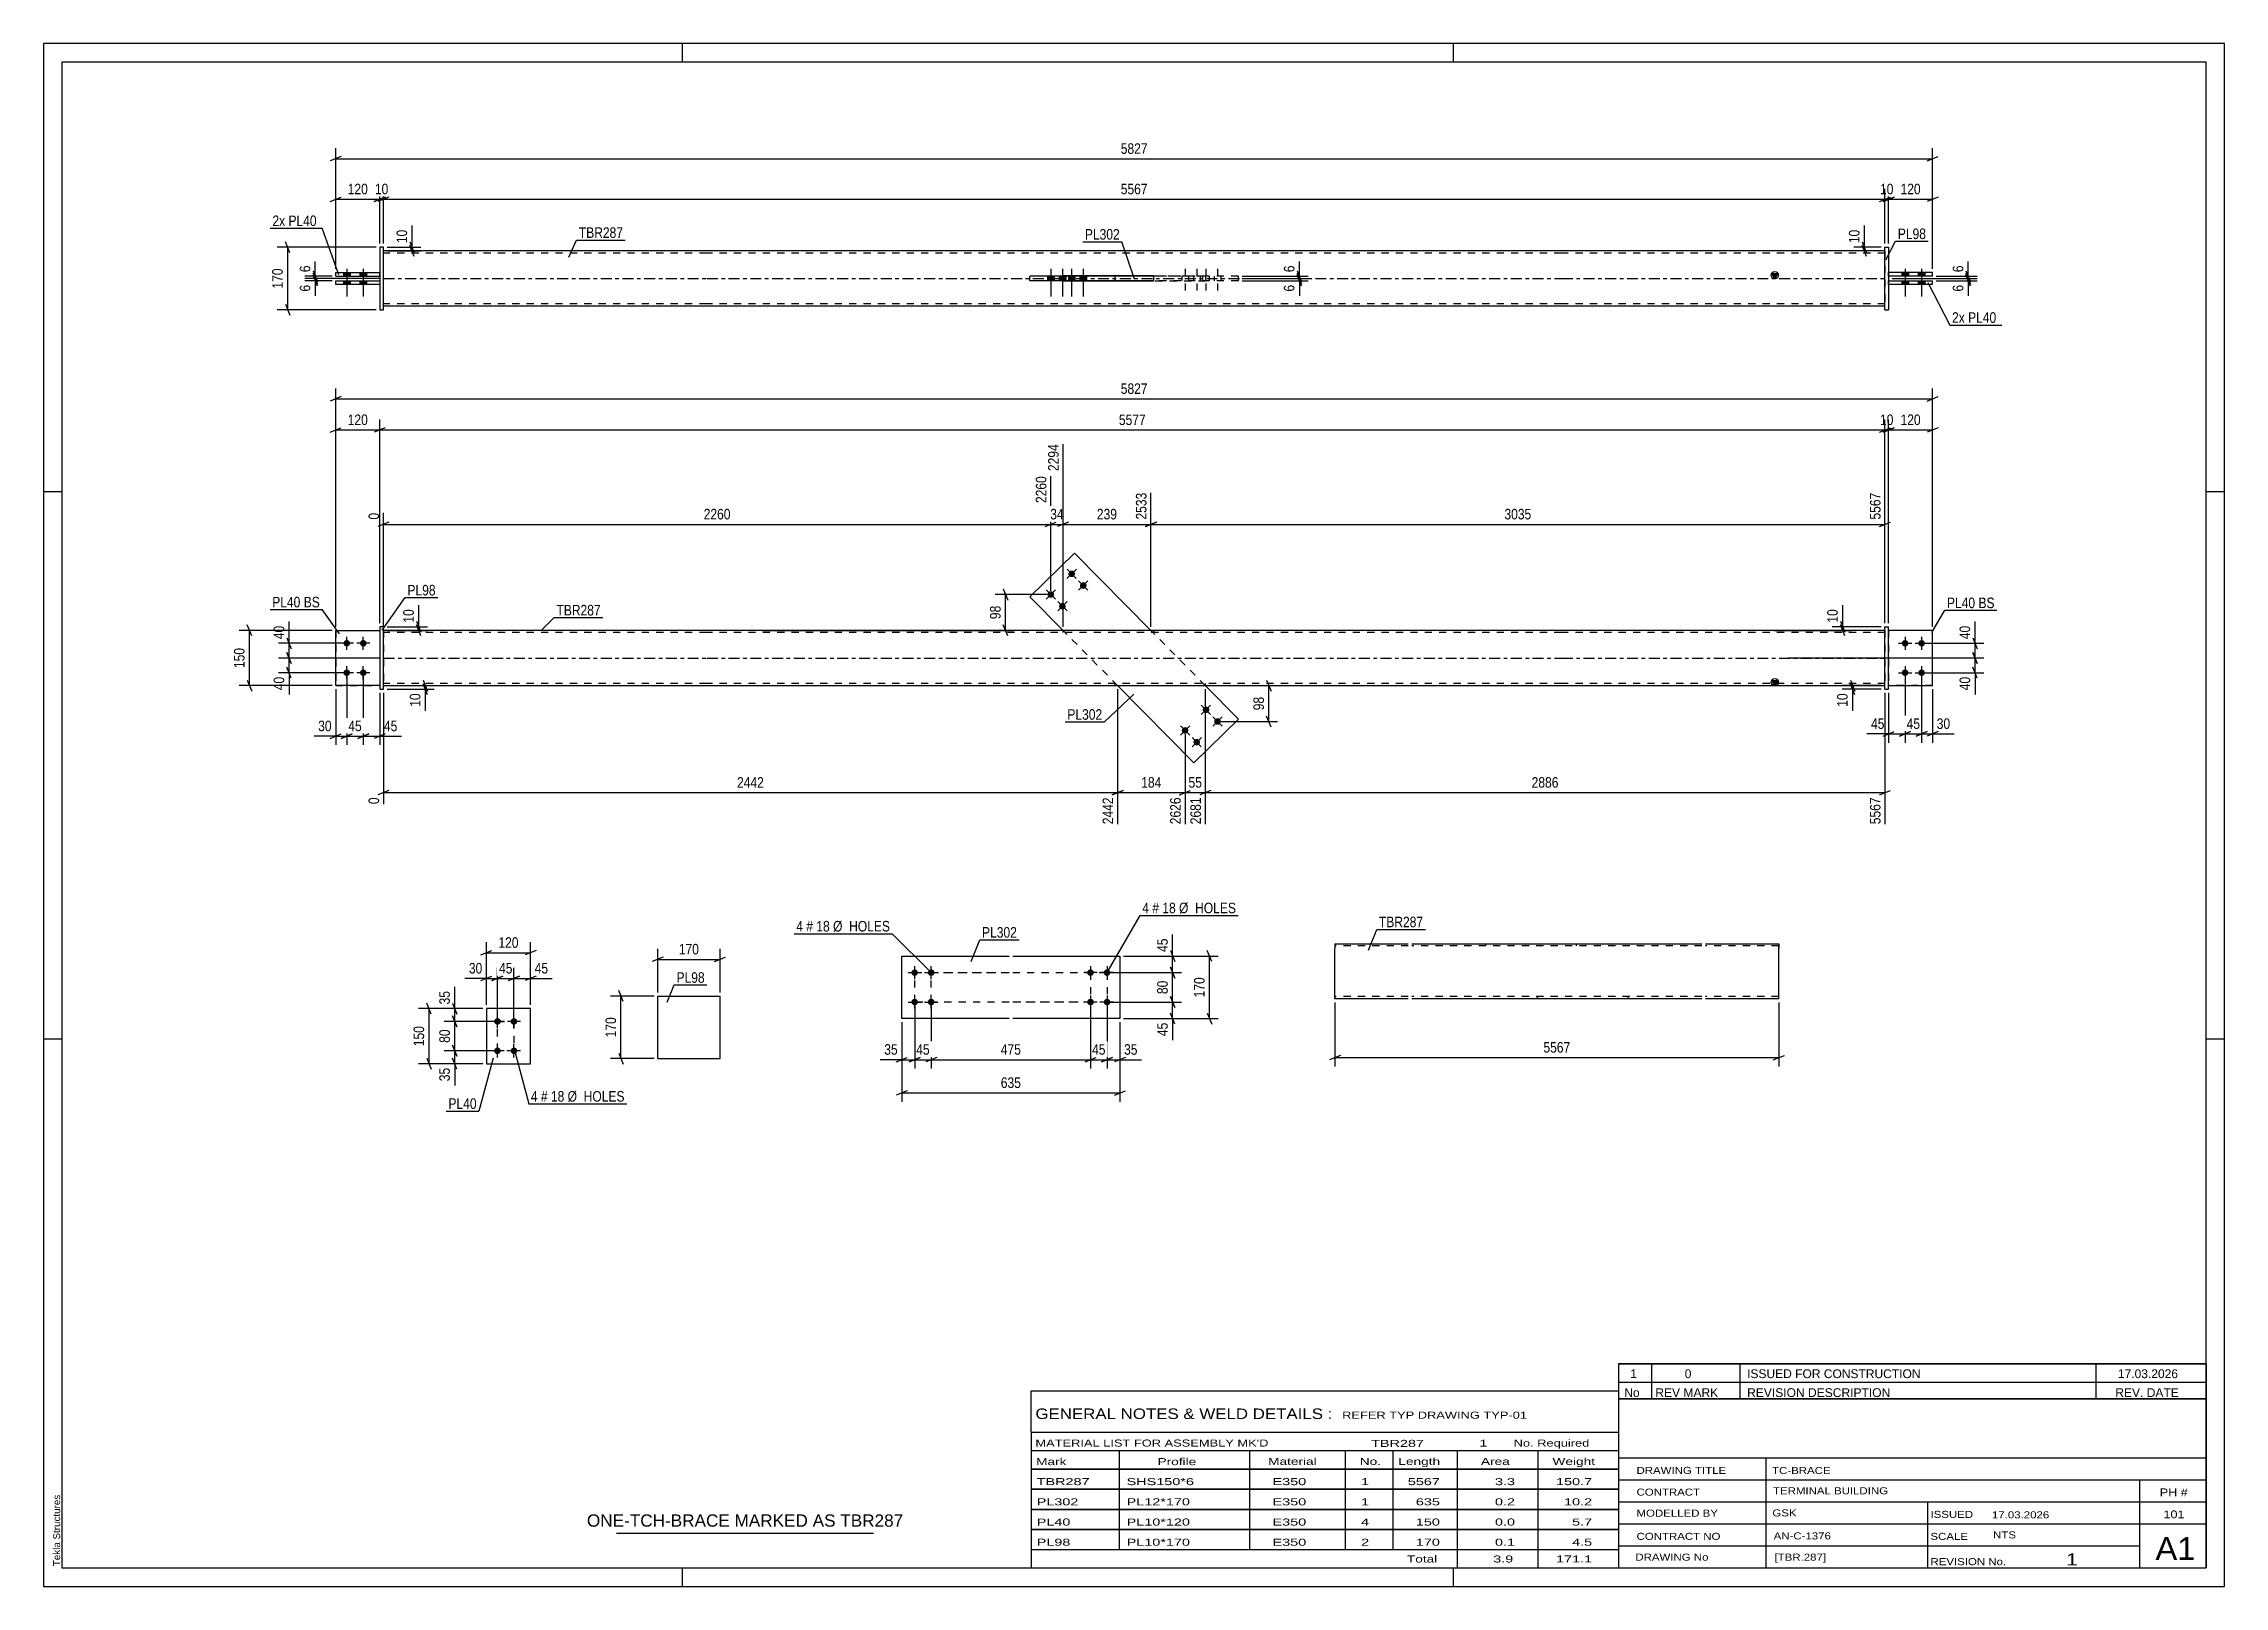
# Paper-space layout 'Layout1' of a CAD drawing. Header units: millimetres. Extents: x 0 to 594, y 0 to 420.
# The model-space entities are those that its viewports show. They can reach past a viewport. Long polylines and large blocks are cut down to what shows.
import ezdxf

# ---------------------------------------------------------------- set-up
doc = ezdxf.new("R2010")
doc.units = ezdxf.units.MM
doc.linetypes.add('DXK_LINE_DOT2', pattern=[3.9198, 1.9599, -1.9599])
doc.linetypes.add('DXK_LINE_DOT3', pattern=[5.9187, 2.979, -0.9799, 0.9799, -0.9799])
doc.layers.add('Viewport layer', color=7, linetype='Continuous', plot=False)
doc.styles.add('Arial', font='ARIAL.TTF', dxfattribs={"height": 0.2})
doc.styles.add('Arial Narrow', font='ARIALN.TTF', dxfattribs={"height": 0.2})

# ---------------------------------------------------------------- blocks, each defined once
blk = doc.blocks.new('Unknown-580575647-1131')
at = {"color": 5, "linetype": 'Continuous'}
for p, q in [((594, 420), (0, 420)), ((0, 420), (0, 0)), ((174, 415), (174, 420)), ((384, 415), (384, 420)), ((594, 0), (594, 420)), ((589, 415), (5, 415)), ((5, 415), (5, 5)), ((589, 5), (589, 415)), ((5, 298), (0, 298)), ((594, 298), (589, 298)), ((5, 149), (0, 149)), ((594, 149), (589, 149)), ((0, 0), (594, 0)), ((5, 5), (589, 5)), ((174, 0), (174, 5)), ((384, 0), (384, 5))]:
    blk.add_line(p, q, dxfattribs=at)
at = {"color": 174, "linetype": 'Continuous', "style": 'Arial'}
blk.add_text('Tekla Structures', height=1.9102, rotation=90, dxfattribs=at).set_placement((4.5, 5.5))
blk = doc.blocks.new('Part-580575647-3536 - 3535')
at = {"color": 2, "linetype": 'Continuous'}
for p, q in [((233.76, 171.58), (262.96, 171.58)), ((233.76, 154.58), (233.76, 171.58)), ((263.96, 171.58), (293.16, 171.58)), ((293.16, 171.58), (293.16, 154.58)), ((262.96, 154.58), (233.76, 154.58)), ((293.16, 154.58), (263.96, 154.58))]:
    blk.add_line(p, q, dxfattribs=at)
blk = doc.blocks.new('Bolt-580575647-3537 - 3535')
at = {"linetype": 'Continuous'}
for points in [[(285.16, 166.18, -1), (285.16, 167.98, -1)], [(289.66, 166.18, -1), (289.66, 167.98, -1)], [(285.16, 158.18, -1), (285.16, 159.98, -1)], [(289.66, 158.18, -1), (289.66, 159.98, -1)]]:
    blk.add_hatch(color=1, dxfattribs=at).paths.add_polyline_path(points)
at = {"color": 1, "linetype": 'Continuous'}
for p, q in [((286.96, 167.08), (283.36, 167.08)), ((285.16, 168.88), (285.16, 165.28)), ((291.46, 167.08), (287.86, 167.08)), ((289.66, 168.88), (289.66, 165.28)), ((285.16, 160.88), (285.16, 157.28)), ((289.66, 160.88), (289.66, 157.28)), ((286.96, 159.08), (283.36, 159.08)), ((291.46, 159.08), (287.86, 159.08))]:
    blk.add_line(p, q, dxfattribs=at)
blk = doc.blocks.new('Bolt-580575647-3538 - 3535')
at = {"linetype": 'Continuous'}
for points in [[(237.26, 167.98, -1), (237.26, 166.18, -1)], [(241.76, 167.98, -1), (241.76, 166.18, -1)], [(237.26, 159.98, -1), (237.26, 158.18, -1)], [(241.76, 159.98, -1), (241.76, 158.18, -1)]]:
    blk.add_hatch(color=1, dxfattribs=at).paths.add_polyline_path(points)
at = {"color": 1, "linetype": 'Continuous'}
for p, q in [((235.46, 167.08), (239.06, 167.08)), ((237.26, 165.28), (237.26, 168.88)), ((239.96, 167.08), (243.56, 167.08)), ((241.76, 165.28), (241.76, 168.88)), ((237.26, 157.28), (237.26, 160.88)), ((241.76, 157.28), (241.76, 160.88)), ((235.46, 159.08), (239.06, 159.08)), ((239.96, 159.08), (243.56, 159.08))]:
    blk.add_line(p, q, dxfattribs=at)
blk = doc.blocks.new('Bolt-580575647-2195 - 2156')
at = {"linetype": 'Continuous'}
for points in [[(123.62, 152.9, -1), (123.62, 154.7, -1)], [(128.12, 152.9, -1), (128.12, 154.7, -1)], [(123.62, 144.9, -1), (123.62, 146.7, -1)], [(128.12, 144.9, -1), (128.12, 146.7, -1)]]:
    blk.add_hatch(color=1, dxfattribs=at).paths.add_polyline_path(points)
at = {"color": 1, "linetype": 'Continuous'}
for p, q in [((123.62, 152), (123.62, 155.6)), ((128.12, 152), (128.12, 155.6)), ((125.42, 153.8), (121.82, 153.8)), ((129.92, 153.8), (126.32, 153.8)), ((125.42, 145.8), (121.82, 145.8)), ((123.62, 144), (123.62, 147.6)), ((129.92, 145.8), (126.32, 145.8)), ((128.12, 144), (128.12, 147.6))]:
    blk.add_line(p, q, dxfattribs=at)
blk = doc.blocks.new('Part-580575647-2162 - 2156')
at = {"color": 2, "linetype": 'Continuous'}
for p, q in [((120.62, 157.3), (120.62, 142.3)), ((132.62, 157.3), (120.62, 157.3)), ((132.62, 142.3), (132.62, 157.3)), ((120.62, 142.3), (132.62, 142.3))]:
    blk.add_line(p, q, dxfattribs=at)
blk = doc.blocks.new('Part-580575647-1689 - 1678')
at = {"color": 2, "linetype": 'Continuous'}
for p, q in [((280.76, 281.31), (268.67, 269.36)), ((301.59, 260.24), (280.76, 281.31)), ((277.68, 260.24), (268.67, 269.36)), ((313.34, 224.17), (292.51, 245.24)), ((325.43, 236.12), (316.41, 245.24)), ((313.34, 224.17), (325.43, 236.12))]:
    blk.add_line(p, q, dxfattribs=at)
at = {"color": 7, "linetype": 'DXK_LINE_DOT2'}
for p, q in [((292.51, 245.24), (277.68, 260.24)), ((316.41, 245.24), (301.59, 260.24))]:
    blk.add_line(p, q, dxfattribs=at)
blk = doc.blocks.new('Bolt-580575647-1681 - 1678')
at = {"linetype": 'Continuous'}
for points in [[(315.96, 238.01, -1), (317.24, 239.28, -1)], [(310.27, 232.39, -1), (311.55, 233.65, -1)], [(319.13, 234.81, -1), (320.41, 236.08, -1)], [(313.44, 229.19, -1), (314.72, 230.45, -1)]]:
    blk.add_hatch(color=1, dxfattribs=at).paths.add_polyline_path(points)
at = {"color": 1, "linetype": 'Continuous'}
for p, q in [((315.32, 237.38), (317.88, 239.91)), ((317.87, 237.36), (315.34, 239.92)), ((309.63, 231.76), (312.19, 234.29)), ((312.18, 231.74), (309.65, 234.3)), ((318.49, 234.18), (321.05, 236.71)), ((321.03, 234.16), (318.5, 236.72)), ((312.8, 228.55), (315.36, 231.09)), ((315.34, 228.54), (312.81, 231.1))]:
    blk.add_line(p, q, dxfattribs=at)
blk = doc.blocks.new('Bolt-580575647-1682 - 1678')
at = {"linetype": 'Continuous'}
for points in [[(280.66, 276.29, -1), (279.38, 275.02, -1)], [(283.82, 273.09, -1), (282.54, 271.82, -1)], [(274.97, 270.67, -1), (273.69, 269.4, -1)], [(278.13, 267.47, -1), (276.85, 266.2, -1)]]:
    blk.add_hatch(color=1, dxfattribs=at).paths.add_polyline_path(points)
at = {"color": 1, "linetype": 'Continuous'}
for p, q in [((281.3, 276.92), (278.74, 274.39)), ((278.76, 276.94), (281.29, 274.38)), ((284.46, 273.72), (281.9, 271.19)), ((281.92, 273.74), (284.45, 271.18)), ((275.61, 271.3), (273.05, 268.77)), ((273.07, 271.31), (275.6, 268.75)), ((278.77, 268.1), (276.21, 265.57)), ((276.23, 268.11), (278.76, 265.55))]:
    blk.add_line(p, q, dxfattribs=at)
blk = doc.blocks.new('Bolt-580575647-1683 - 1678')
at = {"linetype": 'Continuous'}
for points in [[(82.57, 255.84, -1), (82.57, 257.64, -1)], [(87.07, 255.84, -1), (87.07, 257.64, -1)], [(82.57, 247.84, -1), (82.57, 249.64, -1)], [(87.07, 247.84, -1), (87.07, 249.64, -1)]]:
    blk.add_hatch(color=1, dxfattribs=at).paths.add_polyline_path(points)
at = {"color": 1, "linetype": 'Continuous'}
for p, q in [((84.37, 256.74), (80.77, 256.74)), ((82.57, 254.94), (82.57, 258.54)), ((88.87, 256.74), (85.27, 256.74)), ((87.07, 254.94), (87.07, 258.54)), ((82.57, 246.94), (82.57, 250.54)), ((87.07, 246.94), (87.07, 250.54)), ((84.37, 248.74), (80.77, 248.74)), ((88.87, 248.74), (85.27, 248.74))]:
    blk.add_line(p, q, dxfattribs=at)
blk = doc.blocks.new('Bolt-580575647-1684 - 1678')
at = {"linetype": 'Continuous'}
for points in [[(507.03, 257.64, -1), (507.03, 255.84, -1)], [(511.53, 257.64, -1), (511.53, 255.84, -1)], [(507.03, 249.64, -1), (507.03, 247.84, -1)], [(511.53, 249.64, -1), (511.53, 247.84, -1)]]:
    blk.add_hatch(color=1, dxfattribs=at).paths.add_polyline_path(points)
at = {"color": 1, "linetype": 'Continuous'}
for p, q in [((505.23, 256.74), (508.83, 256.74)), ((507.03, 258.54), (507.03, 254.94)), ((509.73, 256.74), (513.33, 256.74)), ((511.53, 258.54), (511.53, 254.94)), ((507.03, 250.54), (507.03, 246.94)), ((511.53, 250.54), (511.53, 246.94)), ((505.23, 248.74), (508.83, 248.74)), ((509.73, 248.74), (513.33, 248.74))]:
    blk.add_line(p, q, dxfattribs=at)
blk = doc.blocks.new('Part-580575647-1694 - 1678')
at = {"color": 2, "linetype": 'Continuous'}
for p, q in [((92.57, 261.24), (91.57, 261.24)), ((91.57, 261.24), (91.57, 244.24)), ((92.57, 244.24), (92.57, 261.24)), ((91.57, 244.24), (92.57, 244.24))]:
    blk.add_line(p, q, dxfattribs=at)
blk = doc.blocks.new('Part-580575647-1699 - 1678')
at = {"color": 7, "linetype": 'DXK_LINE_DOT2'}
for p, q in [((79.57, 260.24), (79.57, 245.24)), ((79.57, 260.24), (91.57, 260.24)), ((91.57, 260.24), (91.57, 245.24)), ((79.57, 245.24), (91.57, 245.24))]:
    blk.add_line(p, q, dxfattribs=at)
blk = doc.blocks.new('Part-580575647-1704 - 1678')
at = {"color": 2, "linetype": 'Continuous'}
for p, q in [((79.57, 245.24), (79.57, 260.24)), ((79.57, 260.24), (91.57, 260.24)), ((91.57, 245.24), (79.57, 245.24))]:
    blk.add_line(p, q, dxfattribs=at)
at = {"color": 7, "linetype": 'DXK_LINE_DOT2'}
blk.add_line((91.57, 260.24), (91.57, 245.24), dxfattribs=at)
blk = doc.blocks.new('Part-580575647-1705 - 1678')
at = {"color": 2, "linetype": 'Continuous'}
for p, q in [((501.53, 261.24), (502.53, 261.24)), ((501.53, 244.24), (501.53, 261.24)), ((502.53, 244.24), (502.53, 261.24)), ((501.53, 244.24), (501.53, 244.24)), ((501.53, 244.24), (502.53, 244.24))]:
    blk.add_line(p, q, dxfattribs=at)
at = {"color": 7, "linetype": 'DXK_LINE_DOT2'}
for p, q in [((501.53, 261.24), (502.53, 261.24)), ((501.53, 244.24), (502.53, 244.24))]:
    blk.add_line(p, q, dxfattribs=at)
blk = doc.blocks.new('Part-580575647-1710 - 1678')
at = {"color": 7, "linetype": 'DXK_LINE_DOT2'}
for p, q in [((514.53, 260.24), (502.53, 260.24)), ((502.53, 245.24), (502.53, 260.24)), ((514.53, 245.24), (514.53, 260.24)), ((514.53, 245.24), (502.53, 245.24))]:
    blk.add_line(p, q, dxfattribs=at)
blk = doc.blocks.new('Part-580575647-1715 - 1678')
at = {"color": 2, "linetype": 'Continuous'}
for p, q in [((514.53, 260.24), (502.53, 260.24)), ((514.53, 245.24), (514.53, 260.24)), ((502.53, 245.24), (514.53, 245.24))]:
    blk.add_line(p, q, dxfattribs=at)
at = {"color": 7, "linetype": 'DXK_LINE_DOT2'}
blk.add_line((502.53, 260.24), (502.53, 245.24), dxfattribs=at)
blk = doc.blocks.new('Part-580575647-1720 - 1678')
at = {"linetype": 'Continuous'}
blk.add_hatch(color=2, dxfattribs=at).paths.add_polyline_path([(471.53, 245.24), (470.73, 246.64), (472.33, 246.64)])
at = {"color": 2, "linetype": 'Continuous'}
for p, q in [((180.57, 260.24), (92.57, 260.24)), ((413.43, 260.24), (180.67, 260.24)), ((501.53, 260.24), (413.53, 260.24)), ((92.57, 245.24), (180.57, 245.24)), ((180.67, 245.24), (413.43, 245.24)), ((413.53, 245.24), (501.53, 245.24)), ((471.53, 245.24), (470.73, 246.64)), ((470.73, 246.64), (472.33, 246.64)), ((472.33, 246.64), (471.53, 245.24))]:
    blk.add_line(p, q, dxfattribs=at)
at = {"color": 7, "linetype": 'DXK_LINE_DOT2'}
for p, q in [((92.57, 260.24), (92.57, 245.24)), ((180.57, 259.64), (92.57, 259.64)), ((413.43, 259.64), (180.67, 259.64)), ((277.58, 260.24), (277.58, 259.64)), ((302.28, 260.24), (302.28, 259.64)), ((501.53, 259.64), (413.53, 259.64)), ((501.53, 260.24), (501.53, 245.24)), ((180.57, 245.84), (92.57, 245.84)), ((413.43, 245.84), (180.67, 245.84)), ((291.82, 245.24), (291.82, 245.84)), ((316.51, 245.24), (316.51, 245.84)), ((501.53, 245.84), (413.53, 245.84))]:
    blk.add_line(p, q, dxfattribs=at)
at = {"color": 7, "linetype": 'DXK_LINE_DOT3'}
for p, q in [((92.57, 252.74), (180.57, 252.74)), ((180.67, 252.74), (413.43, 252.74)), ((413.53, 252.74), (501.53, 252.74))]:
    blk.add_line(p, q, dxfattribs=at)
at = {"color": 2, "linetype": 'Continuous'}
blk.add_circle((471.53, 246.14), 1, dxfattribs=at)
blk = doc.blocks.new('Bolt-580575647-1423 - 1368')
at = {"color": 1, "linetype": 'DXK_LINE_DOT2'}
for p, q in [((310.01, 356.65), (310.01, 355.45)), ((310.91, 358.65), (310.91, 351.15)), ((311.81, 356.65), (311.81, 355.45)), ((313.18, 356.65), (313.18, 355.45)), ((314.08, 358.65), (314.08, 351.15)), ((314.98, 356.65), (314.98, 355.45)), ((315.7, 356.65), (315.7, 355.45)), ((316.6, 358.65), (316.6, 351.15)), ((317.5, 356.65), (317.5, 355.45)), ((318.87, 356.65), (318.87, 355.45)), ((319.77, 358.65), (319.77, 351.15)), ((320.67, 356.65), (320.67, 355.45))]:
    blk.add_line(p, q, dxfattribs=at)
blk = doc.blocks.new('Bolt-580575647-1471 - 1368')
at = {"linetype": 'Continuous'}
for points in [[(81.67, 356.65), (83.47, 356.65), (83.47, 357.65), (81.67, 357.65)], [(81.67, 356.65), (83.47, 356.65), (83.47, 357.65), (81.67, 357.65)], [(86.17, 356.65), (87.97, 356.65), (87.97, 357.65), (86.17, 357.65)], [(86.17, 356.65), (87.97, 356.65), (87.97, 357.65), (86.17, 357.65)], [(81.67, 354.45), (83.47, 354.45), (83.47, 355.45), (81.67, 355.45)], [(81.67, 354.45), (83.47, 354.45), (83.47, 355.45), (81.67, 355.45)], [(86.17, 354.45), (87.97, 354.45), (87.97, 355.45), (86.17, 355.45)], [(86.17, 354.45), (87.97, 354.45), (87.97, 355.45), (86.17, 355.45)]]:
    blk.add_hatch(color=1, dxfattribs=at).paths.add_polyline_path(points)
at = {"color": 1, "linetype": 'Continuous'}
for p, q in [((81.67, 357.65), (81.67, 356.65)), ((81.67, 357.65), (81.67, 356.65)), ((82.57, 358.65), (82.57, 351.15)), ((82.57, 358.65), (82.57, 351.15)), ((83.47, 357.65), (83.47, 356.65)), ((83.47, 357.65), (83.47, 356.65)), ((86.17, 357.65), (86.17, 356.65)), ((86.17, 357.65), (86.17, 356.65)), ((87.07, 358.65), (87.07, 351.15)), ((87.07, 358.65), (87.07, 351.15)), ((87.97, 357.65), (87.97, 356.65)), ((87.97, 357.65), (87.97, 356.65)), ((81.67, 355.45), (81.67, 354.45)), ((81.67, 355.45), (81.67, 354.45)), ((83.47, 355.45), (83.47, 354.45)), ((83.47, 355.45), (83.47, 354.45)), ((86.17, 355.45), (86.17, 354.45)), ((86.17, 355.45), (86.17, 354.45)), ((87.97, 355.45), (87.97, 354.45)), ((87.97, 355.45), (87.97, 354.45))]:
    blk.add_line(p, q, dxfattribs=at)
blk = doc.blocks.new('Part-580575647-1396 - 1368')
at = {"color": 2, "linetype": 'Continuous'}
for p, q in [((514.53, 357.65), (502.53, 357.65)), ((514.53, 356.65), (502.53, 356.65)), ((514.53, 356.65), (514.53, 357.65))]:
    blk.add_line(p, q, dxfattribs=at)
at = {"color": 7, "linetype": 'DXK_LINE_DOT2'}
blk.add_line((502.53, 356.65), (502.53, 357.65), dxfattribs=at)
blk = doc.blocks.new('Part-580575647-1401 - 1368')
at = {"color": 2, "linetype": 'Continuous'}
for p, q in [((502.53, 355.45), (514.53, 355.45)), ((514.53, 354.45), (502.53, 354.45)), ((514.53, 354.45), (514.53, 355.45))]:
    blk.add_line(p, q, dxfattribs=at)
at = {"color": 7, "linetype": 'DXK_LINE_DOT2'}
blk.add_line((502.53, 354.45), (502.53, 355.45), dxfattribs=at)
blk = doc.blocks.new('Part-580575647-1416 - 1368')
at = {"linetype": 'Continuous'}
blk.add_hatch(color=2, dxfattribs=at).paths.add_polyline_path([(471.53, 356.05), (470.73, 357.45), (472.33, 357.45)])
at = {"color": 2, "linetype": 'Continuous'}
for p, q in [((180.57, 363.55), (92.57, 363.55)), ((413.43, 363.55), (180.67, 363.55)), ((501.53, 363.55), (413.53, 363.55)), ((277.58, 356.65), (277.58, 356.75)), ((302.28, 356.75), (277.58, 356.75)), ((291.82, 356.65), (291.82, 356.75)), ((302.28, 356.75), (302.28, 355.35)), ((471.53, 356.05), (470.73, 357.45)), ((470.73, 357.45), (472.33, 357.45)), ((472.33, 357.45), (471.53, 356.05)), ((277.58, 355.35), (277.58, 355.45)), ((302.28, 355.35), (277.58, 355.35)), ((291.82, 355.35), (291.82, 355.45)), ((180.57, 348.55), (92.57, 348.55)), ((413.43, 348.55), (180.67, 348.55)), ((501.53, 348.55), (413.53, 348.55))]:
    blk.add_line(p, q, dxfattribs=at)
at = {"color": 7, "linetype": 'DXK_LINE_DOT2'}
for p, q in [((92.57, 348.55), (92.57, 363.55)), ((180.57, 362.95), (92.57, 362.95)), ((413.43, 362.95), (180.67, 362.95)), ((501.53, 362.95), (413.53, 362.95)), ((501.53, 363.55), (501.53, 348.55)), ((277.58, 356.75), (277.58, 355.45)), ((291.82, 356.75), (291.82, 355.45)), ((302.28, 356.75), (316.51, 356.75)), ((316.51, 356.75), (316.51, 355.35)), ((316.51, 355.35), (302.28, 355.35)), ((180.57, 349.15), (92.57, 349.15)), ((413.43, 349.15), (180.67, 349.15)), ((501.53, 349.15), (413.53, 349.15))]:
    blk.add_line(p, q, dxfattribs=at)
at = {"color": 7, "linetype": 'DXK_LINE_DOT3'}
for p, q in [((92.57, 356.05), (180.57, 356.05)), ((180.67, 356.05), (413.43, 356.05)), ((413.53, 356.05), (501.53, 356.05))]:
    blk.add_line(p, q, dxfattribs=at)
at = {"color": 2, "linetype": 'Continuous'}
blk.add_circle((471.53, 356.95), 1, dxfattribs=at)
blk = doc.blocks.new('Bolt-580575647-1422 - 1368')
at = {"linetype": 'Continuous'}
for points in [[(275.23, 356.65), (273.43, 356.65), (273.43, 355.45), (275.23, 355.45)], [(278.39, 356.65), (276.59, 356.65), (276.59, 355.45), (278.39, 355.45)], [(280.92, 356.65), (279.12, 356.65), (279.12, 355.45), (280.92, 355.45)], [(284.08, 356.65), (282.28, 356.65), (282.28, 355.45), (284.08, 355.45)]]:
    blk.add_hatch(color=1, dxfattribs=at).paths.add_polyline_path(points)
at = {"color": 1, "linetype": 'Continuous'}
for p, q in [((273.43, 356.65), (273.43, 355.45)), ((274.33, 358.65), (274.33, 351.15)), ((275.23, 356.65), (275.23, 355.45)), ((276.59, 356.65), (276.59, 355.45)), ((277.49, 358.65), (277.49, 351.15)), ((278.39, 356.65), (278.39, 355.45)), ((279.12, 356.65), (279.12, 355.45)), ((280.02, 358.65), (280.02, 351.15)), ((280.92, 356.65), (280.92, 355.45)), ((282.28, 356.65), (282.28, 355.45)), ((283.18, 358.65), (283.18, 351.15)), ((284.08, 356.65), (284.08, 355.45))]:
    blk.add_line(p, q, dxfattribs=at)
blk = doc.blocks.new('Part-580575647-1444 - 1368')
at = {"color": 2, "linetype": 'Continuous'}
for p, q in [((501.53, 364.55), (501.53, 364.55)), ((501.53, 347.55), (501.53, 364.55)), ((501.53, 364.55), (502.53, 364.55)), ((502.53, 364.55), (502.53, 364.55)), ((502.53, 364.55), (502.53, 347.55)), ((501.53, 347.55), (502.53, 347.55)), ((501.53, 347.55), (501.53, 347.55)), ((502.53, 347.55), (502.53, 347.55))]:
    blk.add_line(p, q, dxfattribs=at)
at = {"color": 7, "linetype": 'DXK_LINE_DOT2'}
for p, q in [((501.53, 364.55), (502.53, 364.55)), ((501.53, 347.55), (502.53, 347.55)), ((502.53, 347.55), (502.53, 347.55))]:
    blk.add_line(p, q, dxfattribs=at)
blk = doc.blocks.new('Part-580575647-1449 - 1368')
at = {"color": 2, "linetype": 'Continuous'}
for p, q in [((79.57, 354.45), (79.57, 355.45)), ((79.57, 355.45), (91.57, 355.45)), ((91.57, 354.45), (79.57, 354.45))]:
    blk.add_line(p, q, dxfattribs=at)
at = {"color": 7, "linetype": 'DXK_LINE_DOT2'}
blk.add_line((91.57, 355.45), (91.57, 354.45), dxfattribs=at)
blk = doc.blocks.new('Part-580575647-1454 - 1368')
at = {"color": 2, "linetype": 'Continuous'}
for p, q in [((79.57, 356.65), (79.57, 357.65)), ((79.57, 357.65), (91.57, 357.65)), ((79.57, 356.65), (91.57, 356.65))]:
    blk.add_line(p, q, dxfattribs=at)
at = {"color": 7, "linetype": 'DXK_LINE_DOT2'}
blk.add_line((91.57, 356.65), (91.57, 357.65), dxfattribs=at)
blk = doc.blocks.new('Part-580575647-1455 - 1368')
at = {"color": 2, "linetype": 'Continuous'}
for p, q in [((92.57, 364.55), (91.57, 364.55)), ((91.57, 364.55), (91.57, 347.55)), ((92.57, 347.55), (92.57, 364.55)), ((91.57, 347.55), (92.57, 347.55))]:
    blk.add_line(p, q, dxfattribs=at)
blk = doc.blocks.new('Part-580575647-1470 - 1368')
at = {"color": 2, "linetype": 'Continuous'}
for p, q in [((268.67, 355.45), (268.67, 356.65)), ((302.28, 356.65), (268.67, 356.65)), ((280.76, 355.45), (280.76, 356.65)), ((302.28, 355.45), (268.67, 355.45))]:
    blk.add_line(p, q, dxfattribs=at)
at = {"color": 7, "linetype": 'DXK_LINE_DOT2'}
for p, q in [((325.43, 356.65), (302.28, 356.65)), ((313.34, 355.45), (313.34, 356.65)), ((325.43, 355.45), (325.43, 356.65)), ((325.43, 355.45), (302.28, 355.45))]:
    blk.add_line(p, q, dxfattribs=at)
blk = doc.blocks.new('Bolt-580575647-1472 - 1368')
at = {"linetype": 'Continuous'}
for points in [[(507.93, 357.65), (506.13, 357.65), (506.13, 356.65), (507.93, 356.65)], [(507.93, 357.65), (506.13, 357.65), (506.13, 356.65), (507.93, 356.65)], [(512.43, 357.65), (510.63, 357.65), (510.63, 356.65), (512.43, 356.65)], [(512.43, 357.65), (510.63, 357.65), (510.63, 356.65), (512.43, 356.65)], [(507.93, 355.45), (506.13, 355.45), (506.13, 354.45), (507.93, 354.45)], [(507.93, 355.45), (506.13, 355.45), (506.13, 354.45), (507.93, 354.45)], [(512.43, 355.45), (510.63, 355.45), (510.63, 354.45), (512.43, 354.45)], [(512.43, 355.45), (510.63, 355.45), (510.63, 354.45), (512.43, 354.45)]]:
    blk.add_hatch(color=1, dxfattribs=at).paths.add_polyline_path(points)
at = {"color": 1, "linetype": 'Continuous'}
for p, q in [((506.13, 357.65), (506.13, 356.65)), ((506.13, 357.65), (506.13, 356.65)), ((507.03, 358.65), (507.03, 351.15)), ((507.03, 358.65), (507.03, 351.15)), ((507.93, 357.65), (507.93, 356.65)), ((507.93, 357.65), (507.93, 356.65)), ((510.63, 357.65), (510.63, 356.65)), ((510.63, 357.65), (510.63, 356.65)), ((511.53, 358.65), (511.53, 351.15)), ((511.53, 358.65), (511.53, 351.15)), ((512.43, 357.65), (512.43, 356.65)), ((512.43, 357.65), (512.43, 356.65)), ((506.13, 355.45), (506.13, 354.45)), ((506.13, 355.45), (506.13, 354.45)), ((507.93, 355.45), (507.93, 354.45)), ((507.93, 355.45), (507.93, 354.45)), ((510.63, 355.45), (510.63, 354.45)), ((510.63, 355.45), (510.63, 354.45)), ((512.43, 355.45), (512.43, 354.45)), ((512.43, 355.45), (512.43, 354.45))]:
    blk.add_line(p, q, dxfattribs=at)
blk = doc.blocks.new('Part-580575647-2399 - 2393')
at = {"color": 2, "linetype": 'Continuous'}
for p, q in [((167.26, 143.7), (167.26, 160.7)), ((167.26, 160.7), (184.26, 160.7)), ((184.26, 143.7), (184.26, 160.7)), ((167.26, 143.7), (184.26, 143.7))]:
    blk.add_line(p, q, dxfattribs=at)
blk = doc.blocks.new('Part-580575647-2546 - 2538')
at = {"color": 2, "linetype": 'Continuous'}
for p, q in [((351.71, 174.96), (351.71, 173.76)), ((351.71, 174.96), (371.71, 174.96)), ((351.71, 160.7), (351.71, 173.76)), ((372.71, 174.96), (451.64, 174.96)), ((452.64, 174.96), (472.64, 174.96)), ((472.64, 174.96), (472.64, 174.87)), ((472.64, 174.87), (472.64, 173.76)), ((472.64, 159.96), (472.64, 173.76)), ((351.71, 160.05), (351.71, 160.7)), ((351.71, 159.96), (351.71, 160.05)), ((371.71, 159.96), (351.71, 159.96)), ((451.64, 159.96), (372.71, 159.96)), ((472.64, 159.96), (452.64, 159.96))]:
    blk.add_line(p, q, dxfattribs=at)
at = {"color": 7, "linetype": 'DXK_LINE_DOT2'}
for p, q in [((371.71, 174.36), (351.71, 174.36)), ((451.64, 174.36), (372.71, 174.36)), ((392.71, 174.96), (392.71, 174.36)), ((417.41, 174.96), (417.41, 174.36)), ((472.64, 174.36), (452.64, 174.36)), ((472.64, 173.76), (472.64, 174.61)), ((351.71, 160.7), (351.71, 160.31)), ((351.71, 160.56), (351.71, 160.6)), ((371.71, 160.56), (351.71, 160.56)), ((451.64, 160.56), (372.71, 160.56)), ((406.95, 159.96), (406.95, 160.56)), ((431.64, 159.96), (431.64, 160.56)), ((472.64, 160.56), (452.64, 160.56)), ((472.64, 160.56), (472.64, 160.6))]:
    blk.add_line(p, q, dxfattribs=at)
blk = doc.blocks.new('Rectangle-580575647-3709 - 3535')
at = {"color": 1, "linetype": 'DXK_LINE_DOT2'}
for p, q in [((237.26, 167.08), (262.96, 167.08)), ((237.26, 159.08), (237.26, 167.08)), ((263.96, 167.08), (289.66, 167.08)), ((289.66, 167.08), (289.66, 159.08)), ((262.96, 159.08), (237.26, 159.08)), ((289.66, 159.08), (263.96, 159.08))]:
    blk.add_line(p, q, dxfattribs=at)
blk = doc.blocks.new('Rectangle-580575647-2379 - 2156')
at = {"color": 1, "linetype": 'DXK_LINE_DOT2'}
blk.add_lwpolyline([(123.62, 153.8), (128.12, 153.8), (128.12, 145.8), (123.62, 145.8), (123.62, 153.8)], close=True, dxfattribs=at)
blk = doc.blocks.new('Rectangle-580575647-3719 - 3535')
at = {"color": 1, "linetype": 'DXK_LINE_DOT2'}
for p, q in [((241.76, 167.08), (262.96, 167.08)), ((241.76, 159.08), (241.76, 167.08)), ((263.96, 167.08), (285.16, 167.08)), ((285.16, 167.08), (285.16, 159.08)), ((262.96, 159.08), (241.76, 159.08)), ((285.16, 159.08), (263.96, 159.08))]:
    blk.add_line(p, q, dxfattribs=at)
blk = doc.blocks.new('StraightDimension-580575647-3543 - 3535')
at = {"color": 7, "linetype": 'Continuous'}
for p, q in [((289.66, 158.08), (289.66, 140.99)), ((293.16, 153.58), (293.16, 140.99)), ((288.16, 142.79), (291.16, 143.99)), ((289.66, 143.39), (293.16, 143.39)), ((294.66, 143.99), (291.66, 142.79))]:
    blk.add_line(p, q, dxfattribs=at)
at = {"color": 0}
blk.add_wipeout([(298.54, 144.14), (298.54, 148.34), (293.69, 148.34), (293.69, 144.14)], dxfattribs=at)
at = {"color": 7, "linetype": 'Continuous'}
blk.add_line((293.16, 143.39), (299.07, 143.39), dxfattribs=at)
blk.add_line((293.16, 143.39), (299.07, 143.39), dxfattribs=at)
at = {"color": 3, "style": 'Arial Narrow'}
blk.add_text('35', height=2.863, dxfattribs=at).set_placement((294.29, 144.74))
blk = doc.blocks.new('StraightDimension-580575647-3689 - 3535')
at = {"color": 7, "linetype": 'Continuous'}
for p, q in [((306.93, 160.58), (308.13, 157.58)), ((290.66, 159.08), (309.93, 159.08)), ((294.16, 154.58), (309.93, 154.58)), ((308.13, 153.08), (306.93, 156.08)), ((307.53, 154.58), (307.53, 159.08))]:
    blk.add_line(p, q, dxfattribs=at)
at = {"color": 0}
blk.add_wipeout([(306.78, 154.06), (302.58, 154.06), (302.58, 149.2), (306.78, 149.2)], dxfattribs=at)
at = {"color": 7, "linetype": 'Continuous'}
blk.add_line((307.53, 154.58), (307.53, 148.68), dxfattribs=at)
blk.add_line((307.53, 154.58), (307.53, 148.68), dxfattribs=at)
at = {"color": 3, "style": 'Arial Narrow'}
blk.add_text('45', height=2.863, rotation=90.00021, dxfattribs=at).set_placement((306.18, 149.8))
blk = doc.blocks.new('StraightDimension-580575647-3544 - 3535')
at = {"color": 7, "linetype": 'Continuous'}
for p, q in [((285.16, 158.08), (285.16, 140.99)), ((289.66, 158.08), (289.66, 140.99)), ((283.66, 142.79), (286.66, 143.99)), ((285.16, 143.39), (289.66, 143.39)), ((291.16, 143.99), (288.16, 142.79))]:
    blk.add_line(p, q, dxfattribs=at)
at = {"color": 0}
blk.add_wipeout([(289.84, 144.14), (289.84, 148.34), (284.98, 148.34), (284.98, 144.14)], dxfattribs=at)
at = {"color": 3, "style": 'Arial Narrow'}
blk.add_text('45', height=2.863, dxfattribs=at).set_placement((285.58, 144.74))
blk = doc.blocks.new('StraightDimension-580575647-3545 - 3535')
at = {"color": 7, "linetype": 'Continuous'}
for p, q in [((241.76, 158.08), (241.76, 140.99)), ((285.16, 158.08), (285.16, 140.99)), ((243.26, 143.99), (240.26, 142.79)), ((241.76, 143.39), (285.16, 143.39)), ((283.66, 142.79), (286.66, 143.99))]:
    blk.add_line(p, q, dxfattribs=at)
at = {"color": 0}
blk.add_wipeout([(266.8, 144.14), (266.8, 148.34), (260.12, 148.34), (260.12, 144.14)], dxfattribs=at)
at = {"color": 3, "style": 'Arial Narrow'}
blk.add_text('475', height=2.863, dxfattribs=at).set_placement((260.72, 144.74))
blk = doc.blocks.new('StraightDimension-580575647-3546 - 3535')
at = {"color": 7, "linetype": 'Continuous'}
for p, q in [((237.26, 158.08), (237.26, 140.99)), ((241.76, 158.08), (241.76, 140.99)), ((235.76, 142.79), (238.76, 143.99)), ((237.26, 143.39), (241.76, 143.39)), ((243.26, 143.99), (240.26, 142.79))]:
    blk.add_line(p, q, dxfattribs=at)
at = {"color": 0}
blk.add_wipeout([(241.94, 144.14), (241.94, 148.34), (237.08, 148.34), (237.08, 144.14)], dxfattribs=at)
at = {"color": 3, "style": 'Arial Narrow'}
blk.add_text('45', height=2.863, dxfattribs=at).set_placement((237.68, 144.74))
blk = doc.blocks.new('StraightDimension-580575647-3547 - 3535')
at = {"color": 7, "linetype": 'Continuous'}
for p, q in [((237.26, 158.08), (237.26, 140.99)), ((233.76, 153.58), (233.76, 140.99)), ((232.26, 142.79), (235.26, 143.99)), ((233.76, 143.39), (237.26, 143.39)), ((238.76, 143.99), (235.76, 142.79))]:
    blk.add_line(p, q, dxfattribs=at)
at = {"color": 0}
blk.add_wipeout([(233.24, 144.14), (233.24, 148.34), (228.38, 148.34), (228.38, 144.14)], dxfattribs=at)
at = {"color": 7, "linetype": 'Continuous'}
blk.add_line((233.76, 143.39), (227.86, 143.39), dxfattribs=at)
blk.add_line((233.76, 143.39), (227.86, 143.39), dxfattribs=at)
at = {"color": 3, "style": 'Arial Narrow'}
blk.add_text('35', height=2.863, dxfattribs=at).set_placement((228.98, 144.74))
blk = doc.blocks.new('StraightDimension-580575647-3563 - 3535')
at = {"color": 7, "linetype": 'Continuous'}
for p, q in [((233.76, 153.58), (233.76, 131.94)), ((293.16, 153.58), (293.16, 131.94)), ((235.26, 134.94), (232.26, 133.74)), ((233.76, 134.34), (293.16, 134.34)), ((291.66, 133.74), (294.66, 134.94))]:
    blk.add_line(p, q, dxfattribs=at)
at = {"color": 0}
blk.add_wipeout([(266.8, 135.09), (266.8, 139.29), (260.12, 139.29), (260.12, 135.09)], dxfattribs=at)
at = {"color": 3, "style": 'Arial Narrow'}
blk.add_text('635', height=2.863, dxfattribs=at).set_placement((260.72, 135.69))
blk = doc.blocks.new('StraightDimension-580575647-3583 - 3535')
at = {"color": 7, "linetype": 'Continuous'}
for p, q in [((318.16, 170.08), (316.96, 173.08)), ((294.16, 171.58), (319.96, 171.58)), ((317.56, 154.58), (317.56, 171.58)), ((294.16, 154.58), (319.96, 154.58)), ((316.96, 156.08), (318.16, 153.08))]:
    blk.add_line(p, q, dxfattribs=at)
at = {"color": 0}
blk.add_wipeout([(316.81, 166.42), (312.61, 166.42), (312.61, 159.74), (316.81, 159.74)], dxfattribs=at)
at = {"color": 3, "style": 'Arial Narrow'}
blk.add_text('170', height=2.863, rotation=90.00021, dxfattribs=at).set_placement((316.21, 160.34))
blk = doc.blocks.new('StraightDimension-580575647-3687 - 3535')
at = {"color": 7, "linetype": 'Continuous'}
for p, q in [((306.93, 173.08), (308.13, 170.08)), ((290.66, 167.08), (309.93, 167.08)), ((294.16, 171.58), (309.93, 171.58)), ((308.13, 165.58), (306.93, 168.58)), ((307.53, 167.08), (307.53, 171.58))]:
    blk.add_line(p, q, dxfattribs=at)
at = {"color": 0}
blk.add_wipeout([(306.78, 176.96), (302.58, 176.96), (302.58, 172.11), (306.78, 172.11)], dxfattribs=at)
at = {"color": 7, "linetype": 'Continuous'}
blk.add_line((307.53, 171.58), (307.53, 177.49), dxfattribs=at)
blk.add_line((307.53, 171.58), (307.53, 177.49), dxfattribs=at)
at = {"color": 3, "style": 'Arial Narrow'}
blk.add_text('45', height=2.863, rotation=90.00021, dxfattribs=at).set_placement((306.18, 172.71))
blk = doc.blocks.new('StraightDimension-580575647-3688 - 3535')
at = {"color": 7, "linetype": 'Continuous'}
for p, q in [((290.66, 167.08), (309.93, 167.08)), ((306.93, 168.58), (308.13, 165.58)), ((307.53, 159.08), (307.53, 167.08)), ((308.13, 157.58), (306.93, 160.58)), ((290.66, 159.08), (309.93, 159.08))]:
    blk.add_line(p, q, dxfattribs=at)
at = {"color": 0}
blk.add_wipeout([(306.78, 165.51), (302.58, 165.51), (302.58, 160.65), (306.78, 160.65)], dxfattribs=at)
at = {"color": 3, "style": 'Arial Narrow'}
blk.add_text('80', height=2.863, rotation=90.00021, dxfattribs=at).set_placement((306.18, 161.25))
blk = doc.blocks.new('StraightDimension-580575647-2295 - 2156')
at = {"color": 7, "linetype": 'Continuous'}
for p, q in [((119.62, 157.3), (109.14, 157.3)), ((111.39, 158.8), (112.59, 155.8)), ((112.59, 152.3), (111.39, 155.3)), ((111.99, 153.8), (111.99, 157.3)), ((122.62, 153.8), (109.14, 153.8))]:
    blk.add_line(p, q, dxfattribs=at)
at = {"color": 0}
blk.add_wipeout([(111.24, 162.68), (107.04, 162.68), (107.04, 157.82), (111.24, 157.82)], dxfattribs=at)
at = {"color": 7, "linetype": 'Continuous'}
blk.add_line((111.99, 157.3), (111.99, 163.2), dxfattribs=at)
blk.add_line((111.99, 157.3), (111.99, 163.2), dxfattribs=at)
at = {"color": 3, "style": 'Arial Narrow'}
blk.add_text('35', height=2.863, rotation=90.00021, dxfattribs=at).set_placement((110.64, 158.42))
blk = doc.blocks.new('StraightDimension-580575647-2272 - 2156')
at = {"color": 7, "linetype": 'Continuous'}
for p, q in [((122.62, 145.8), (109.14, 145.8)), ((111.39, 147.3), (112.59, 144.3)), ((112.59, 140.8), (111.39, 143.8)), ((111.99, 142.3), (111.99, 145.8)), ((119.62, 142.3), (109.14, 142.3))]:
    blk.add_line(p, q, dxfattribs=at)
at = {"color": 0}
blk.add_wipeout([(111.24, 141.77), (107.04, 141.77), (107.04, 136.92), (111.24, 136.92)], dxfattribs=at)
at = {"color": 7, "linetype": 'Continuous'}
blk.add_line((111.99, 142.3), (111.99, 136.39), dxfattribs=at)
blk.add_line((111.99, 142.3), (111.99, 136.39), dxfattribs=at)
at = {"color": 3, "style": 'Arial Narrow'}
blk.add_text('35', height=2.863, rotation=90.00021, dxfattribs=at).set_placement((110.64, 137.52))
blk = doc.blocks.new('StraightDimension-580575647-2285 - 2156')
at = {"color": 7, "linetype": 'Continuous'}
for p, q in [((111.39, 155.3), (112.59, 152.3)), ((122.62, 153.8), (109.14, 153.8)), ((111.99, 145.8), (111.99, 153.8)), ((122.62, 145.8), (109.14, 145.8)), ((112.59, 144.3), (111.39, 147.3))]:
    blk.add_line(p, q, dxfattribs=at)
at = {"color": 0}
blk.add_wipeout([(111.24, 152.22), (107.04, 152.22), (107.04, 147.37), (111.24, 147.37)], dxfattribs=at)
at = {"color": 3, "style": 'Arial Narrow'}
blk.add_text('80', height=2.863, rotation=90.00021, dxfattribs=at).set_placement((110.64, 147.97))
blk = doc.blocks.new('StraightDimension-580575647-2309 - 2156')
at = {"color": 7, "linetype": 'Continuous'}
for p, q in [((119.62, 157.3), (102.14, 157.3)), ((105.59, 155.8), (104.39, 158.8)), ((104.99, 142.3), (104.99, 157.3)), ((104.39, 143.8), (105.59, 140.8)), ((119.62, 142.3), (102.14, 142.3))]:
    blk.add_line(p, q, dxfattribs=at)
at = {"color": 0}
blk.add_wipeout([(104.24, 153.14), (100.04, 153.14), (100.04, 146.45), (104.24, 146.45)], dxfattribs=at)
at = {"color": 3, "style": 'Arial Narrow'}
blk.add_text('150', height=2.863, rotation=90.00021, dxfattribs=at).set_placement((103.64, 147.05))
blk = doc.blocks.new('StraightDimension-580575647-2326 - 2156')
at = {"color": 7, "linetype": 'Continuous'}
for p, q in [((120.62, 158.3), (120.62, 168.35)), ((123.62, 154.8), (123.62, 168.35)), ((119.12, 164.9), (122.12, 166.1)), ((120.62, 165.5), (123.62, 165.5)), ((125.12, 166.1), (122.12, 164.9))]:
    blk.add_line(p, q, dxfattribs=at)
at = {"color": 0}
blk.add_wipeout([(120.1, 166.25), (120.1, 170.45), (115.24, 170.45), (115.24, 166.25)], dxfattribs=at)
at = {"color": 7, "linetype": 'Continuous'}
blk.add_line((120.62, 165.5), (114.72, 165.5), dxfattribs=at)
blk.add_line((120.62, 165.5), (114.72, 165.5), dxfattribs=at)
at = {"color": 3, "style": 'Arial Narrow'}
blk.add_text('30', height=2.863, dxfattribs=at).set_placement((115.84, 166.85))
blk = doc.blocks.new('StraightDimension-580575647-2339 - 2156')
at = {"color": 7, "linetype": 'Continuous'}
for p, q in [((123.62, 154.8), (123.62, 168.35)), ((128.12, 154.8), (128.12, 168.35)), ((122.12, 164.9), (125.12, 166.1)), ((123.62, 165.5), (128.12, 165.5)), ((129.62, 166.1), (126.62, 164.9))]:
    blk.add_line(p, q, dxfattribs=at)
at = {"color": 0}
blk.add_wipeout([(128.3, 166.25), (128.3, 170.45), (123.45, 170.45), (123.45, 166.25)], dxfattribs=at)
at = {"color": 3, "style": 'Arial Narrow'}
blk.add_text('45', height=2.863, dxfattribs=at).set_placement((124.05, 166.85))
blk = doc.blocks.new('StraightDimension-580575647-2349 - 2156')
at = {"color": 7, "linetype": 'Continuous'}
for p, q in [((128.12, 154.8), (128.12, 168.35)), ((132.62, 158.3), (132.62, 168.35)), ((126.62, 164.9), (129.62, 166.1)), ((128.12, 165.5), (132.62, 165.5)), ((134.12, 166.1), (131.12, 164.9))]:
    blk.add_line(p, q, dxfattribs=at)
at = {"color": 0}
blk.add_wipeout([(138.01, 166.25), (138.01, 170.45), (133.15, 170.45), (133.15, 166.25)], dxfattribs=at)
at = {"color": 7, "linetype": 'Continuous'}
blk.add_line((132.62, 165.5), (138.53, 165.5), dxfattribs=at)
blk.add_line((132.62, 165.5), (138.53, 165.5), dxfattribs=at)
at = {"color": 3, "style": 'Arial Narrow'}
blk.add_text('45', height=2.863, dxfattribs=at).set_placement((133.75, 166.85))
blk = doc.blocks.new('StraightDimension-580575647-2363 - 2156')
at = {"color": 7, "linetype": 'Continuous'}
for p, q in [((119.12, 171.9), (122.12, 173.1)), ((120.62, 158.3), (120.62, 175.35)), ((120.62, 172.5), (132.62, 172.5)), ((134.12, 173.1), (131.12, 171.9)), ((132.62, 158.3), (132.62, 175.35))]:
    blk.add_line(p, q, dxfattribs=at)
at = {"color": 0}
blk.add_wipeout([(129.97, 173.25), (129.97, 177.45), (123.28, 177.45), (123.28, 173.25)], dxfattribs=at)
at = {"color": 3, "style": 'Arial Narrow'}
blk.add_text('120', height=2.863, dxfattribs=at).set_placement((123.88, 173.85))
blk = doc.blocks.new('StraightDimension-580575647-2042 - 1678')
at = {"color": 7, "linetype": 'Continuous'}
for p, q in [((500.03, 314.22), (503.03, 315.42)), ((504.03, 315.42), (501.03, 314.22)), ((501.53, 262.24), (501.53, 317.67)), ((501.53, 314.82), (502.53, 314.82)), ((502.53, 262.24), (502.53, 317.67))]:
    blk.add_line(p, q, dxfattribs=at)
at = {"color": 0}
blk.add_wipeout([(504.46, 315.57), (504.46, 319.77), (499.6, 319.77), (499.6, 315.57)], dxfattribs=at)
at = {"color": 3, "style": 'Arial Narrow'}
blk.add_text('10', height=2.863, dxfattribs=at).set_placement((500.2, 316.17))
blk = doc.blocks.new('StraightDimension-580575647-1850 - 1678')
at = {"color": 7, "linetype": 'Continuous'}
for p, q in [((292.51, 244.24), (292.51, 207.48)), ((310.91, 232.02), (310.91, 207.48)), ((294.01, 216.69), (291.01, 215.49)), ((292.51, 216.09), (310.91, 216.09)), ((309.41, 215.49), (312.41, 216.69))]:
    blk.add_line(p, q, dxfattribs=at)
at = {"color": 0}
blk.add_wipeout([(305.05, 216.84), (305.05, 221.04), (298.37, 221.04), (298.37, 216.84)], dxfattribs=at)
at = {"color": 0, "linetype": 'Continuous'}
blk.add_wipeout([(310.31, 215.39), (306.11, 215.39), (306.11, 206.88), (310.31, 206.88)], dxfattribs=at)
at = {"color": 3, "style": 'Arial Narrow'}
blk.add_text('184', height=2.863, dxfattribs=at).set_placement((298.97, 217.44))
at = {"color": 3, "linetype": 'Continuous', "style": 'Arial Narrow'}
blk.add_text('2626', height=2.863, rotation=90.00021, dxfattribs=at).set_placement((309.71, 207.48))
blk = doc.blocks.new('StraightDimension-580575647-1945 - 1678')
at = {"color": 7, "linetype": 'Continuous'}
for p, q in [((507.03, 247.74), (507.03, 229.69)), ((502.53, 243.24), (502.53, 229.69)), ((501.03, 231.49), (504.03, 232.69)), ((502.53, 232.09), (507.03, 232.09)), ((508.53, 232.69), (505.53, 231.49))]:
    blk.add_line(p, q, dxfattribs=at)
at = {"color": 0}
blk.add_wipeout([(502, 232.84), (502, 237.04), (497.15, 237.04), (497.15, 232.84)], dxfattribs=at)
at = {"color": 7, "linetype": 'Continuous'}
blk.add_line((502.53, 232.09), (496.62, 232.09), dxfattribs=at)
blk.add_line((502.53, 232.09), (496.62, 232.09), dxfattribs=at)
at = {"color": 3, "style": 'Arial Narrow'}
blk.add_text('45', height=2.863, dxfattribs=at).set_placement((497.75, 233.44))
blk = doc.blocks.new('StraightDimension-580575647-2004 - 1678')
at = {"color": 7, "linetype": 'Continuous'}
for p, q in [((475.16, 252.76), (528.49, 252.76)), ((525.49, 254.26), (526.69, 251.26)), ((526.69, 247.24), (525.49, 250.24)), ((526.09, 248.74), (526.09, 252.76)), ((512.53, 248.74), (528.49, 248.74))]:
    blk.add_line(p, q, dxfattribs=at)
at = {"color": 0}
blk.add_wipeout([(525.34, 248.21), (521.14, 248.21), (521.14, 243.36), (525.34, 243.36)], dxfattribs=at)
at = {"color": 7, "linetype": 'Continuous'}
blk.add_line((526.09, 248.74), (526.09, 242.83), dxfattribs=at)
blk.add_line((526.09, 248.74), (526.09, 242.83), dxfattribs=at)
at = {"color": 3, "style": 'Arial Narrow'}
blk.add_text('40', height=2.863, rotation=90.00021, dxfattribs=at).set_placement((524.74, 243.96))
blk = doc.blocks.new('StraightDimension-580575647-1909 - 1678')
at = {"color": 7, "linetype": 'Continuous'}
for p, q in [((81.57, 256.74), (64.02, 256.74)), ((66.27, 258.24), (67.47, 255.24)), ((66.87, 252.74), (66.87, 256.74)), ((91.57, 252.74), (64.02, 252.74)), ((67.47, 251.24), (66.27, 254.24))]:
    blk.add_line(p, q, dxfattribs=at)
at = {"color": 0}
blk.add_wipeout([(66.12, 262.12), (61.92, 262.12), (61.92, 257.26), (66.12, 257.26)], dxfattribs=at)
at = {"color": 7, "linetype": 'Continuous'}
blk.add_line((66.87, 256.74), (66.87, 262.64), dxfattribs=at)
blk.add_line((66.87, 256.74), (66.87, 262.64), dxfattribs=at)
at = {"color": 3, "style": 'Arial Narrow'}
blk.add_text('40', height=2.863, rotation=90.00021, dxfattribs=at).set_placement((65.52, 257.86))
blk = doc.blocks.new('StraightDimension-580575647-1955 - 1678')
at = {"color": 7, "linetype": 'Continuous'}
for p, q in [((507.03, 247.74), (507.03, 229.69)), ((511.53, 247.74), (511.53, 229.69)), ((505.53, 231.49), (508.53, 232.69)), ((507.03, 232.09), (511.53, 232.09)), ((513.03, 232.69), (510.03, 231.49))]:
    blk.add_line(p, q, dxfattribs=at)
at = {"color": 0}
blk.add_wipeout([(511.71, 232.84), (511.71, 237.04), (506.85, 237.04), (506.85, 232.84)], dxfattribs=at)
at = {"color": 3, "style": 'Arial Narrow'}
blk.add_text('45', height=2.863, dxfattribs=at).set_placement((507.45, 233.44))
blk = doc.blocks.new('StraightDimension-580575647-1891 - 1678')
at = {"color": 7, "linetype": 'Continuous'}
for p, q in [((93.57, 245.24), (106.37, 245.24)), ((93.57, 244.24), (106.37, 244.24)), ((103.37, 246.74), (104.57, 243.74)), ((104.57, 242.74), (103.37, 245.74)), ((103.97, 244.24), (103.97, 245.24))]:
    blk.add_line(p, q, dxfattribs=at)
at = {"color": 0}
blk.add_wipeout([(103.22, 243.71), (99.02, 243.71), (99.02, 238.86), (103.22, 238.86)], dxfattribs=at)
at = {"color": 7, "linetype": 'Continuous'}
blk.add_line((103.97, 244.24), (103.97, 238.33), dxfattribs=at)
blk.add_line((103.97, 244.24), (103.97, 238.33), dxfattribs=at)
at = {"color": 3, "style": 'Arial Narrow'}
blk.add_text('10', height=2.863, rotation=90.00021, dxfattribs=at).set_placement((102.62, 239.46))
blk = doc.blocks.new('StraightDimension-580575647-1827 - 1678')
at = {"color": 7, "linetype": 'Continuous'}
for p, q in [((79.57, 244.24), (79.57, 229.07)), ((82.57, 247.74), (82.57, 229.07)), ((78.07, 230.87), (81.07, 232.07)), ((84.07, 232.07), (81.07, 230.87)), ((79.57, 231.47), (82.57, 231.47))]:
    blk.add_line(p, q, dxfattribs=at)
at = {"color": 0}
blk.add_wipeout([(79.05, 232.22), (79.05, 236.42), (74.19, 236.42), (74.19, 232.22)], dxfattribs=at)
at = {"color": 7, "linetype": 'Continuous'}
blk.add_line((79.57, 231.47), (73.66, 231.47), dxfattribs=at)
blk.add_line((79.57, 231.47), (73.66, 231.47), dxfattribs=at)
at = {"color": 3, "style": 'Arial Narrow'}
blk.add_text('30', height=2.863, dxfattribs=at).set_placement((74.79, 232.82))
blk = doc.blocks.new('StraightDimension-580575647-1736 - 1678')
at = {"color": 7, "linetype": 'Continuous'}
for p, q in [((81.07, 323.89), (78.07, 322.69)), ((79.57, 261.24), (79.57, 326.14)), ((79.57, 323.29), (514.53, 323.29)), ((513.03, 322.69), (516.03, 323.89)), ((514.53, 261.24), (514.53, 326.14))]:
    blk.add_line(p, q, dxfattribs=at)
at = {"color": 0}
blk.add_wipeout([(301.31, 324.04), (301.31, 328.24), (292.79, 328.24), (292.79, 324.04)], dxfattribs=at)
at = {"color": 3, "style": 'Arial Narrow'}
blk.add_text('5827', height=2.863, dxfattribs=at).set_placement((293.39, 324.64))
blk = doc.blocks.new('StraightDimension-580575647-1750 - 1678')
at = {"color": 7, "linetype": 'Continuous'}
for p, q in [((274.33, 271.03), (274.33, 302.24)), ((92.57, 261.24), (92.57, 292.26)), ((94.07, 289.73), (91.07, 288.53)), ((92.57, 289.13), (274.33, 289.13)), ((272.83, 288.53), (275.83, 289.73))]:
    blk.add_line(p, q, dxfattribs=at)
at = {"color": 0, "linetype": 'Continuous'}
for points in [[(273.73, 302.84), (269.53, 302.84), (269.53, 294.33), (273.73, 294.33)], [(91.97, 292.86), (87.77, 292.86), (87.77, 289.83), (91.97, 289.83)]]:
    blk.add_wipeout(points, dxfattribs=at)
at = {"color": 0}
blk.add_wipeout([(187.71, 289.88), (187.71, 294.08), (179.19, 294.08), (179.19, 289.88)], dxfattribs=at)
at = {"color": 3, "linetype": 'Continuous', "style": 'Arial Narrow'}
for s, height, p in [('2260', 2.863, (273.13, 294.93)), ('0', 2.86, (91.37, 290.43))]:
    blk.add_text(s, height=height, rotation=90.00021, dxfattribs=at).set_placement(p)
at = {"color": 3, "style": 'Arial Narrow'}
blk.add_text('2260', height=2.863, dxfattribs=at).set_placement((179.79, 290.48))
blk = doc.blocks.new('StraightDimension-580575647-1760 - 1678')
at = {"color": 7, "linetype": 'Continuous'}
for p, q in [((277.68, 261.24), (277.68, 310.94)), ((274.33, 271.03), (274.33, 302.24)), ((272.83, 288.53), (275.83, 289.73)), ((274.33, 289.13), (277.68, 289.13)), ((279.18, 289.73), (276.18, 288.53))]:
    blk.add_line(p, q, dxfattribs=at)
at = {"color": 0, "linetype": 'Continuous'}
blk.add_wipeout([(277.08, 311.54), (272.88, 311.54), (272.88, 303.03), (277.08, 303.03)], dxfattribs=at)
at = {"color": 0}
blk.add_wipeout([(278.44, 289.88), (278.44, 294.08), (273.58, 294.08), (273.58, 289.88)], dxfattribs=at)
at = {"color": 3, "linetype": 'Continuous', "style": 'Arial Narrow'}
blk.add_text('2294', height=2.863, rotation=90.00021, dxfattribs=at).set_placement((276.48, 303.63))
at = {"color": 3, "style": 'Arial Narrow'}
blk.add_text('34', height=2.863, dxfattribs=at).set_placement((274.18, 290.48))
blk = doc.blocks.new('StraightDimension-580575647-2047 - 1678')
at = {"color": 7, "linetype": 'Continuous'}
for p, q in [((93.07, 315.42), (90.07, 314.22)), ((91.57, 262.24), (91.57, 317.67)), ((91.57, 314.82), (501.53, 314.82)), ((500.03, 314.22), (503.03, 315.42)), ((501.53, 262.24), (501.53, 317.67))]:
    blk.add_line(p, q, dxfattribs=at)
at = {"color": 0}
blk.add_wipeout([(300.81, 315.57), (300.81, 319.77), (292.29, 319.77), (292.29, 315.57)], dxfattribs=at)
at = {"color": 3, "style": 'Arial Narrow'}
blk.add_text('5577', height=2.863, dxfattribs=at).set_placement((292.89, 316.17))
blk = doc.blocks.new('StraightDimension-580575647-1776 - 1678')
at = {"color": 7, "linetype": 'Continuous'}
for p, q in [((277.68, 261.24), (277.68, 310.94)), ((301.59, 261.24), (301.59, 297.74)), ((279.18, 289.73), (276.18, 288.53)), ((277.68, 289.13), (301.59, 289.13)), ((300.09, 288.53), (303.09, 289.73))]:
    blk.add_line(p, q, dxfattribs=at)
at = {"color": 0, "linetype": 'Continuous'}
blk.add_wipeout([(300.99, 298.34), (296.79, 298.34), (296.79, 289.83), (300.99, 289.83)], dxfattribs=at)
at = {"color": 0}
blk.add_wipeout([(292.98, 289.88), (292.98, 294.08), (286.29, 294.08), (286.29, 289.88)], dxfattribs=at)
at = {"color": 3, "linetype": 'Continuous', "style": 'Arial Narrow'}
blk.add_text('2533', height=2.863, rotation=90.00021, dxfattribs=at).set_placement((300.39, 290.43))
at = {"color": 3, "style": 'Arial Narrow'}
blk.add_text('239', height=2.863, dxfattribs=at).set_placement((286.89, 290.48))
blk = doc.blocks.new('StraightDimension-580575647-1798 - 1678')
at = {"color": 7, "linetype": 'Continuous'}
for p, q in [((301.59, 261.24), (301.59, 297.74)), ((501.53, 262.24), (501.53, 297.74)), ((303.09, 289.73), (300.09, 288.53)), ((301.59, 289.13), (501.53, 289.13)), ((500.03, 288.53), (503.03, 289.73))]:
    blk.add_line(p, q, dxfattribs=at)
at = {"color": 0, "linetype": 'Continuous'}
blk.add_wipeout([(500.93, 298.34), (496.73, 298.34), (496.73, 289.83), (500.93, 289.83)], dxfattribs=at)
at = {"color": 0}
blk.add_wipeout([(405.81, 289.88), (405.81, 294.08), (397.3, 294.08), (397.3, 289.88)], dxfattribs=at)
at = {"color": 3, "linetype": 'Continuous', "style": 'Arial Narrow'}
blk.add_text('5567', height=2.863, rotation=90.00021, dxfattribs=at).set_placement((500.33, 290.43))
at = {"color": 3, "style": 'Arial Narrow'}
blk.add_text('3035', height=2.863, dxfattribs=at).set_placement((397.9, 290.48))
blk = doc.blocks.new('StraightDimension-580575647-1813 - 1678')
at = {"color": 7, "linetype": 'Continuous'}
for p, q in [((87.07, 247.74), (87.07, 229.07)), ((91.57, 243.24), (91.57, 229.07)), ((85.57, 230.87), (88.57, 232.07)), ((93.07, 232.07), (90.07, 230.87)), ((87.07, 231.47), (91.57, 231.47))]:
    blk.add_line(p, q, dxfattribs=at)
at = {"color": 0}
blk.add_wipeout([(96.95, 232.22), (96.95, 236.42), (92.1, 236.42), (92.1, 232.22)], dxfattribs=at)
at = {"color": 7, "linetype": 'Continuous'}
blk.add_line((91.57, 231.47), (97.48, 231.47), dxfattribs=at)
blk.add_line((91.57, 231.47), (97.48, 231.47), dxfattribs=at)
at = {"color": 3, "style": 'Arial Narrow'}
blk.add_text('45', height=2.863, dxfattribs=at).set_placement((92.7, 232.82))
blk = doc.blocks.new('StraightDimension-580575647-1820 - 1678')
at = {"color": 7, "linetype": 'Continuous'}
for p, q in [((82.57, 247.74), (82.57, 229.07)), ((87.07, 247.74), (87.07, 229.07)), ((81.07, 230.87), (84.07, 232.07)), ((88.57, 232.07), (85.57, 230.87)), ((82.57, 231.47), (87.07, 231.47))]:
    blk.add_line(p, q, dxfattribs=at)
at = {"color": 0}
blk.add_wipeout([(87.25, 232.22), (87.25, 236.42), (82.39, 236.42), (82.39, 232.22)], dxfattribs=at)
at = {"color": 3, "style": 'Arial Narrow'}
blk.add_text('45', height=2.863, dxfattribs=at).set_placement((82.99, 232.82))
blk = doc.blocks.new('StraightDimension-580575647-1838 - 1678')
at = {"color": 7, "linetype": 'Continuous'}
for p, q in [((292.51, 244.24), (292.51, 207.48)), ((92.57, 243.24), (92.57, 212.96)), ((94.07, 216.69), (91.07, 215.49)), ((92.57, 216.09), (292.51, 216.09)), ((291.01, 215.49), (294.01, 216.69))]:
    blk.add_line(p, q, dxfattribs=at)
at = {"color": 0}
blk.add_wipeout([(196.8, 216.84), (196.8, 221.04), (188.28, 221.04), (188.28, 216.84)], dxfattribs=at)
at = {"color": 0, "linetype": 'Continuous'}
for points in [[(91.97, 215.39), (87.77, 215.39), (87.77, 212.36), (91.97, 212.36)], [(291.91, 215.39), (287.71, 215.39), (287.71, 206.88), (291.91, 206.88)]]:
    blk.add_wipeout(points, dxfattribs=at)
at = {"color": 3, "style": 'Arial Narrow'}
blk.add_text('2442', height=2.863, dxfattribs=at).set_placement((188.88, 217.44))
at = {"color": 3, "linetype": 'Continuous', "style": 'Arial Narrow'}
for s, height, p in [('0', 2.86, (91.37, 212.96)), ('2442', 2.863, (291.31, 207.48))]:
    blk.add_text(s, height=height, rotation=90.00021, dxfattribs=at).set_placement(p)
blk = doc.blocks.new('StraightDimension-580575647-1864 - 1678')
at = {"color": 7, "linetype": 'Continuous'}
for p, q in [((316.41, 244.24), (316.41, 207.48)), ((310.91, 232.02), (310.91, 207.48)), ((309.41, 215.49), (312.41, 216.69)), ((310.91, 216.09), (316.41, 216.09)), ((317.91, 216.69), (314.91, 215.49))]:
    blk.add_line(p, q, dxfattribs=at)
at = {"color": 0}
blk.add_wipeout([(316.09, 216.84), (316.09, 221.04), (311.24, 221.04), (311.24, 216.84)], dxfattribs=at)
at = {"color": 0, "linetype": 'Continuous'}
blk.add_wipeout([(315.81, 215.39), (311.61, 215.39), (311.61, 206.88), (315.81, 206.88)], dxfattribs=at)
at = {"color": 3, "style": 'Arial Narrow'}
blk.add_text('55', height=2.863, dxfattribs=at).set_placement((311.84, 217.44))
at = {"color": 3, "linetype": 'Continuous', "style": 'Arial Narrow'}
blk.add_text('2681', height=2.863, rotation=90.00021, dxfattribs=at).set_placement((315.21, 207.48))
blk = doc.blocks.new('StraightDimension-580575647-1878 - 1678')
at = {"color": 7, "linetype": 'Continuous'}
for p, q in [((316.41, 244.24), (316.41, 207.48)), ((501.53, 243.24), (501.53, 207.48)), ((317.91, 216.69), (314.91, 215.49)), ((316.41, 216.09), (501.53, 216.09)), ((500.03, 215.49), (503.03, 216.69))]:
    blk.add_line(p, q, dxfattribs=at)
at = {"color": 0}
blk.add_wipeout([(413.23, 216.84), (413.23, 221.04), (404.71, 221.04), (404.71, 216.84)], dxfattribs=at)
at = {"color": 0, "linetype": 'Continuous'}
blk.add_wipeout([(500.93, 215.39), (496.73, 215.39), (496.73, 206.88), (500.93, 206.88)], dxfattribs=at)
at = {"color": 3, "style": 'Arial Narrow'}
blk.add_text('2886', height=2.863, dxfattribs=at).set_placement((405.31, 217.44))
at = {"color": 3, "linetype": 'Continuous', "style": 'Arial Narrow'}
blk.add_text('5567', height=2.863, rotation=90.00021, dxfattribs=at).set_placement((500.33, 207.48))
blk = doc.blocks.new('StraightDimension-580575647-1900 - 1678')
at = {"color": 7, "linetype": 'Continuous'}
for p, q in [((101.57, 262.74), (102.77, 259.74)), ((102.77, 258.74), (101.57, 261.74)), ((93.57, 261.24), (104.57, 261.24)), ((93.57, 260.24), (104.57, 260.24)), ((102.17, 260.24), (102.17, 261.24))]:
    blk.add_line(p, q, dxfattribs=at)
at = {"color": 0}
blk.add_wipeout([(101.42, 266.62), (97.22, 266.62), (97.22, 261.76), (101.42, 261.76)], dxfattribs=at)
at = {"color": 7, "linetype": 'Continuous'}
blk.add_line((102.17, 261.24), (102.17, 267.14), dxfattribs=at)
blk.add_line((102.17, 261.24), (102.17, 267.14), dxfattribs=at)
at = {"color": 3, "style": 'Arial Narrow'}
blk.add_text('10', height=2.863, rotation=90.00021, dxfattribs=at).set_placement((100.82, 262.36))
blk = doc.blocks.new('StraightDimension-580575647-1922 - 1678')
at = {"color": 7, "linetype": 'Continuous'}
for p, q in [((91.57, 252.74), (64.02, 252.74)), ((66.27, 254.24), (67.47, 251.24)), ((67.47, 247.24), (66.27, 250.24)), ((66.87, 248.74), (66.87, 252.74)), ((81.57, 248.74), (64.02, 248.74))]:
    blk.add_line(p, q, dxfattribs=at)
at = {"color": 0}
blk.add_wipeout([(66.12, 248.21), (61.92, 248.21), (61.92, 243.36), (66.12, 243.36)], dxfattribs=at)
at = {"color": 7, "linetype": 'Continuous'}
blk.add_line((66.87, 248.74), (66.87, 242.83), dxfattribs=at)
blk.add_line((66.87, 248.74), (66.87, 242.83), dxfattribs=at)
at = {"color": 3, "style": 'Arial Narrow'}
blk.add_text('40', height=2.863, rotation=90.00021, dxfattribs=at).set_placement((65.52, 243.96))
blk = doc.blocks.new('StraightDimension-580575647-1936 - 1678')
at = {"color": 7, "linetype": 'Continuous'}
for p, q in [((500.53, 245.24), (489.88, 245.24)), ((500.53, 244.24), (489.88, 244.24)), ((492.13, 246.74), (493.33, 243.74)), ((493.33, 242.74), (492.13, 245.74)), ((492.73, 244.24), (492.73, 245.24))]:
    blk.add_line(p, q, dxfattribs=at)
at = {"color": 0}
blk.add_wipeout([(491.98, 243.71), (487.78, 243.71), (487.78, 238.86), (491.98, 238.86)], dxfattribs=at)
at = {"color": 7, "linetype": 'Continuous'}
blk.add_line((492.73, 244.24), (492.73, 238.33), dxfattribs=at)
blk.add_line((492.73, 244.24), (492.73, 238.33), dxfattribs=at)
at = {"color": 3, "style": 'Arial Narrow'}
blk.add_text('10', height=2.863, rotation=90.00021, dxfattribs=at).set_placement((491.38, 239.46))
blk = doc.blocks.new('StraightDimension-580575647-1965 - 1678')
at = {"color": 7, "linetype": 'Continuous'}
for p, q in [((511.53, 247.74), (511.53, 229.69)), ((514.53, 244.24), (514.53, 229.69)), ((510.03, 231.49), (513.03, 232.69)), ((511.53, 232.09), (514.53, 232.09)), ((516.03, 232.69), (513.03, 231.49))]:
    blk.add_line(p, q, dxfattribs=at)
at = {"color": 0}
blk.add_wipeout([(519.91, 232.84), (519.91, 237.04), (515.05, 237.04), (515.05, 232.84)], dxfattribs=at)
at = {"color": 7, "linetype": 'Continuous'}
blk.add_line((514.53, 232.09), (520.43, 232.09), dxfattribs=at)
blk.add_line((514.53, 232.09), (520.43, 232.09), dxfattribs=at)
at = {"color": 3, "style": 'Arial Narrow'}
blk.add_text('30', height=2.863, dxfattribs=at).set_placement((515.65, 233.44))
blk = doc.blocks.new('StraightDimension-580575647-1979 - 1678')
at = {"color": 7, "linetype": 'Continuous'}
for p, q in [((56.67, 258.74), (55.47, 261.74)), ((78.57, 260.24), (53.22, 260.24)), ((56.07, 245.24), (56.07, 260.24)), ((78.57, 245.24), (53.22, 245.24)), ((55.47, 246.74), (56.67, 243.74))]:
    blk.add_line(p, q, dxfattribs=at)
at = {"color": 0}
blk.add_wipeout([(55.32, 256.08), (51.12, 256.08), (51.12, 249.4), (55.32, 249.4)], dxfattribs=at)
at = {"color": 3, "style": 'Arial Narrow'}
blk.add_text('150', height=2.863, rotation=90.00021, dxfattribs=at).set_placement((54.72, 250))
blk = doc.blocks.new('StraightDimension-580575647-1993 - 1678')
at = {"color": 7, "linetype": 'Continuous'}
for p, q in [((328.2, 245.24), (336.13, 245.24)), ((333.13, 246.74), (334.33, 243.74)), ((333.73, 235.44), (333.73, 245.24)), ((320.77, 235.44), (336.13, 235.44)), ((334.33, 233.94), (333.13, 236.94))]:
    blk.add_line(p, q, dxfattribs=at)
at = {"color": 0}
blk.add_wipeout([(332.98, 242.77), (328.78, 242.77), (328.78, 237.91), (332.98, 237.91)], dxfattribs=at)
at = {"color": 3, "style": 'Arial Narrow'}
blk.add_text('98', height=2.863, rotation=90.00021, dxfattribs=at).set_placement((332.38, 238.51))
blk = doc.blocks.new('StraightDimension-580575647-2014 - 1678')
at = {"color": 7, "linetype": 'Continuous'}
for p, q in [((512.53, 256.74), (528.49, 256.74)), ((525.49, 258.24), (526.69, 255.24)), ((526.09, 252.76), (526.09, 256.74)), ((475.16, 252.76), (528.49, 252.76)), ((526.69, 251.26), (525.49, 254.26))]:
    blk.add_line(p, q, dxfattribs=at)
at = {"color": 0}
blk.add_wipeout([(525.34, 262.12), (521.14, 262.12), (521.14, 257.26), (525.34, 257.26)], dxfattribs=at)
at = {"color": 7, "linetype": 'Continuous'}
blk.add_line((526.09, 256.74), (526.09, 262.64), dxfattribs=at)
blk.add_line((526.09, 256.74), (526.09, 262.64), dxfattribs=at)
at = {"color": 3, "style": 'Arial Narrow'}
blk.add_text('40', height=2.863, rotation=90.00021, dxfattribs=at).set_placement((524.74, 257.86))
blk = doc.blocks.new('StraightDimension-580575647-2025 - 1678')
at = {"color": 7, "linetype": 'Continuous'}
for p, q in [((273.33, 270.03), (259.15, 270.03)), ((261.4, 271.53), (262.6, 268.53)), ((262, 260.26), (262, 270.03)), ((262.6, 258.76), (261.4, 261.76)), ((195.82, 260.26), (264.4, 260.26))]:
    blk.add_line(p, q, dxfattribs=at)
at = {"color": 0}
blk.add_wipeout([(261.25, 267.57), (257.05, 267.57), (257.05, 262.72), (261.25, 262.72)], dxfattribs=at)
at = {"color": 3, "style": 'Arial Narrow'}
blk.add_text('98', height=2.863, rotation=90.00021, dxfattribs=at).set_placement((260.65, 263.32))
blk = doc.blocks.new('StraightDimension-580575647-2027 - 1678')
at = {"color": 7, "linetype": 'Continuous'}
for p, q in [((489.43, 262.74), (490.63, 259.74)), ((490.63, 258.76), (489.43, 261.76)), ((471.28, 260.26), (492.43, 260.26)), ((500.53, 261.24), (487.18, 261.24)), ((490.03, 260.26), (490.03, 261.24))]:
    blk.add_line(p, q, dxfattribs=at)
at = {"color": 0}
blk.add_wipeout([(489.28, 266.62), (485.08, 266.62), (485.08, 261.76), (489.28, 261.76)], dxfattribs=at)
at = {"color": 7, "linetype": 'Continuous'}
blk.add_line((490.03, 261.24), (490.03, 267.14), dxfattribs=at)
blk.add_line((490.03, 261.24), (490.03, 267.14), dxfattribs=at)
at = {"color": 3, "style": 'Arial Narrow'}
blk.add_text('10', height=2.863, rotation=90.00021, dxfattribs=at).set_placement((488.68, 262.36))
blk = doc.blocks.new('StraightDimension-580575647-2032 - 1678')
at = {"color": 7, "linetype": 'Continuous'}
for p, q in [((501.03, 314.22), (504.03, 315.42)), ((502.53, 262.24), (502.53, 317.67)), ((502.53, 314.82), (514.53, 314.82)), ((516.03, 315.42), (513.03, 314.22)), ((514.53, 261.24), (514.53, 317.67))]:
    blk.add_line(p, q, dxfattribs=at)
at = {"color": 0}
blk.add_wipeout([(511.87, 315.57), (511.87, 319.77), (505.19, 319.77), (505.19, 315.57)], dxfattribs=at)
at = {"color": 3, "style": 'Arial Narrow'}
blk.add_text('120', height=2.863, dxfattribs=at).set_placement((505.79, 316.17))
blk = doc.blocks.new('StraightDimension-580575647-2052 - 1678')
at = {"color": 7, "linetype": 'Continuous'}
for p, q in [((78.07, 314.22), (81.07, 315.42)), ((79.57, 261.24), (79.57, 317.67)), ((79.57, 314.82), (91.57, 314.82)), ((93.07, 315.42), (90.07, 314.22)), ((91.57, 262.24), (91.57, 317.67))]:
    blk.add_line(p, q, dxfattribs=at)
at = {"color": 0}
blk.add_wipeout([(88.91, 315.57), (88.91, 319.77), (82.23, 319.77), (82.23, 315.57)], dxfattribs=at)
at = {"color": 3, "style": 'Arial Narrow'}
blk.add_text('120', height=2.863, dxfattribs=at).set_placement((82.83, 316.17))
blk = doc.blocks.new('StraightDimension-580575647-1476 - 1368')
at = {"color": 7, "linetype": 'Continuous'}
for p, q in [((93.57, 364.55), (102.75, 364.55)), ((93.57, 363.55), (102.75, 363.55)), ((99.75, 366.05), (100.95, 363.05)), ((100.95, 362.05), (99.75, 365.05)), ((100.35, 363.55), (100.35, 364.55))]:
    blk.add_line(p, q, dxfattribs=at)
at = {"color": 0}
blk.add_wipeout([(99.6, 369.93), (95.4, 369.93), (95.4, 365.08), (99.6, 365.08)], dxfattribs=at)
at = {"color": 7, "linetype": 'Continuous'}
blk.add_line((100.35, 364.55), (100.35, 370.46), dxfattribs=at)
blk.add_line((100.35, 364.55), (100.35, 370.46), dxfattribs=at)
at = {"color": 3, "style": 'Arial Narrow'}
blk.add_text('10', height=2.863, rotation=90.00021, dxfattribs=at).set_placement((99, 365.68))
blk = doc.blocks.new('StraightDimension-580575647-1541 - 1368')
at = {"color": 7, "linetype": 'Continuous'}
for p, q in [((326.43, 356.65), (344.44, 356.65)), ((341.44, 358.15), (342.64, 355.15)), ((342.64, 354.55), (341.44, 357.55)), ((342.04, 356.05), (342.04, 356.65)), ((326.43, 356.05), (344.44, 356.05))]:
    blk.add_line(p, q, dxfattribs=at)
at = {"color": 0}
blk.add_wipeout([(341.29, 360.21), (337.09, 360.21), (337.09, 357.18), (341.29, 357.18)], dxfattribs=at)
at = {"color": 7, "linetype": 'Continuous'}
blk.add_line((342.04, 356.65), (342.04, 360.73), dxfattribs=at)
blk.add_line((342.04, 356.65), (342.04, 360.73), dxfattribs=at)
at = {"color": 3, "style": 'Arial Narrow'}
blk.add_text('6', height=2.86, rotation=90.00021, dxfattribs=at).set_placement((340.69, 357.78))
blk = doc.blocks.new('StraightDimension-580575647-1561 - 1368')
at = {"color": 7, "linetype": 'Continuous'}
for p, q in [((502.53, 365.55), (502.53, 380.49)), ((514.53, 358.65), (514.53, 380.49)), ((501.03, 377.04), (504.03, 378.24)), ((502.53, 377.64), (514.53, 377.64)), ((516.03, 378.24), (513.03, 377.04))]:
    blk.add_line(p, q, dxfattribs=at)
at = {"color": 0}
blk.add_wipeout([(511.87, 378.39), (511.87, 382.59), (505.19, 382.59), (505.19, 378.39)], dxfattribs=at)
at = {"color": 3, "style": 'Arial Narrow'}
blk.add_text('120', height=2.863, dxfattribs=at).set_placement((505.79, 378.99))
blk = doc.blocks.new('StraightDimension-580575647-1571 - 1368')
at = {"color": 7, "linetype": 'Continuous'}
for p, q in [((501.53, 365.55), (501.53, 380.49)), ((502.53, 365.55), (502.53, 380.49)), ((500.03, 377.04), (503.03, 378.24)), ((504.03, 378.24), (501.03, 377.04)), ((501.53, 377.64), (502.53, 377.64))]:
    blk.add_line(p, q, dxfattribs=at)
at = {"color": 0}
blk.add_wipeout([(504.46, 378.39), (504.46, 382.59), (499.6, 382.59), (499.6, 378.39)], dxfattribs=at)
at = {"color": 3, "style": 'Arial Narrow'}
blk.add_text('10', height=2.863, dxfattribs=at).set_placement((500.2, 378.99))
blk = doc.blocks.new('StraightDimension-580575647-1530 - 1368')
at = {"color": 7, "linetype": 'Continuous'}
for p, q in [((90.57, 364.55), (63.63, 364.55)), ((67.08, 363.05), (65.88, 366.05)), ((66.48, 347.55), (66.48, 364.55)), ((90.57, 347.55), (63.63, 347.55)), ((65.88, 349.05), (67.08, 346.05))]:
    blk.add_line(p, q, dxfattribs=at)
at = {"color": 0}
blk.add_wipeout([(65.73, 359.39), (61.53, 359.39), (61.53, 352.71), (65.73, 352.71)], dxfattribs=at)
at = {"color": 3, "style": 'Arial Narrow'}
blk.add_text('170', height=2.863, rotation=90.00021, dxfattribs=at).set_placement((65.13, 353.31))
blk = doc.blocks.new('StraightDimension-580575647-1494 - 1368')
at = {"color": 7, "linetype": 'Continuous'}
for p, q in [((73.38, 357.55), (74.58, 354.55)), ((74.58, 353.95), (73.38, 356.95)), ((91.57, 356.05), (71.13, 356.05)), ((78.57, 355.45), (71.13, 355.45)), ((73.98, 355.45), (73.98, 356.05))]:
    blk.add_line(p, q, dxfattribs=at)
at = {"color": 0}
blk.add_wipeout([(73.23, 354.93), (69.03, 354.93), (69.03, 351.9), (73.23, 351.9)], dxfattribs=at)
at = {"color": 7, "linetype": 'Continuous'}
blk.add_line((73.98, 355.45), (73.98, 351.37), dxfattribs=at)
blk.add_line((73.98, 355.45), (73.98, 351.37), dxfattribs=at)
at = {"color": 3, "style": 'Arial Narrow'}
blk.add_text('6', height=2.86, rotation=90.00021, dxfattribs=at).set_placement((72.63, 352.5))
blk = doc.blocks.new('StraightDimension-580575647-1512 - 1368')
at = {"color": 7, "linetype": 'Continuous'}
for p, q in [((78.57, 356.65), (71.13, 356.65)), ((73.38, 358.15), (74.58, 355.15)), ((74.58, 354.55), (73.38, 357.55)), ((73.98, 356.05), (73.98, 356.65)), ((91.57, 356.05), (71.13, 356.05))]:
    blk.add_line(p, q, dxfattribs=at)
at = {"color": 0}
blk.add_wipeout([(73.23, 360.21), (69.03, 360.21), (69.03, 357.18), (73.23, 357.18)], dxfattribs=at)
at = {"color": 7, "linetype": 'Continuous'}
blk.add_line((73.98, 356.65), (73.98, 360.73), dxfattribs=at)
blk.add_line((73.98, 356.65), (73.98, 360.73), dxfattribs=at)
at = {"color": 3, "style": 'Arial Narrow'}
blk.add_text('6', height=2.86, rotation=90.00021, dxfattribs=at).set_placement((72.63, 357.78))
blk = doc.blocks.new('StraightDimension-580575647-1545 - 1368')
at = {"color": 7, "linetype": 'Continuous'}
for p, q in [((341.44, 357.55), (342.64, 354.55)), ((342.64, 353.95), (341.44, 356.95)), ((326.43, 356.05), (344.44, 356.05)), ((326.43, 355.45), (344.44, 355.45)), ((342.04, 355.45), (342.04, 356.05))]:
    blk.add_line(p, q, dxfattribs=at)
at = {"color": 0}
blk.add_wipeout([(341.29, 354.93), (337.09, 354.93), (337.09, 351.9), (341.29, 351.9)], dxfattribs=at)
at = {"color": 7, "linetype": 'Continuous'}
blk.add_line((342.04, 355.45), (342.04, 351.37), dxfattribs=at)
blk.add_line((342.04, 355.45), (342.04, 351.37), dxfattribs=at)
at = {"color": 3, "style": 'Arial Narrow'}
blk.add_text('6', height=2.86, rotation=90.00021, dxfattribs=at).set_placement((340.69, 352.5))
blk = doc.blocks.new('StraightDimension-580575647-1550 - 1368')
at = {"color": 7, "linetype": 'Continuous'}
for p, q in [((81.07, 389.25), (78.07, 388.05)), ((79.57, 358.65), (79.57, 391.5)), ((79.57, 388.65), (514.53, 388.65)), ((513.03, 388.05), (516.03, 389.25)), ((514.53, 358.65), (514.53, 391.5))]:
    blk.add_line(p, q, dxfattribs=at)
at = {"color": 0}
blk.add_wipeout([(301.31, 389.4), (301.31, 393.6), (292.79, 393.6), (292.79, 389.4)], dxfattribs=at)
at = {"color": 3, "style": 'Arial Narrow'}
blk.add_text('5827', height=2.863, dxfattribs=at).set_placement((293.39, 390))
blk = doc.blocks.new('StraightDimension-580575647-1581 - 1368')
at = {"color": 7, "linetype": 'Continuous'}
for p, q in [((92.57, 365.55), (92.57, 380.49)), ((501.53, 365.55), (501.53, 380.49)), ((94.07, 378.24), (91.07, 377.04)), ((92.57, 377.64), (501.53, 377.64)), ((500.03, 377.04), (503.03, 378.24))]:
    blk.add_line(p, q, dxfattribs=at)
at = {"color": 0}
blk.add_wipeout([(301.31, 378.39), (301.31, 382.59), (292.79, 382.59), (292.79, 378.39)], dxfattribs=at)
at = {"color": 3, "style": 'Arial Narrow'}
blk.add_text('5567', height=2.863, dxfattribs=at).set_placement((293.39, 378.99))
blk = doc.blocks.new('StraightDimension-580575647-1591 - 1368')
at = {"color": 7, "linetype": 'Continuous'}
for p, q in [((79.57, 358.65), (79.57, 380.49)), ((91.57, 365.55), (91.57, 380.49)), ((78.07, 377.04), (81.07, 378.24)), ((79.57, 377.64), (91.57, 377.64)), ((93.07, 378.24), (90.07, 377.04))]:
    blk.add_line(p, q, dxfattribs=at)
at = {"color": 0}
blk.add_wipeout([(88.91, 378.39), (88.91, 382.59), (82.23, 382.59), (82.23, 378.39)], dxfattribs=at)
at = {"color": 3, "style": 'Arial Narrow'}
blk.add_text('120', height=2.863, dxfattribs=at).set_placement((82.83, 378.99))
blk = doc.blocks.new('StraightDimension-580575647-1601 - 1368')
at = {"color": 7, "linetype": 'Continuous'}
for p, q in [((91.57, 365.55), (91.57, 380.49)), ((92.57, 365.55), (92.57, 380.49)), ((90.07, 377.04), (93.07, 378.24)), ((94.07, 378.24), (91.07, 377.04)), ((91.57, 377.64), (92.57, 377.64))]:
    blk.add_line(p, q, dxfattribs=at)
at = {"color": 0}
blk.add_wipeout([(94.5, 378.39), (94.5, 382.59), (89.64, 382.59), (89.64, 378.39)], dxfattribs=at)
at = {"color": 3, "style": 'Arial Narrow'}
blk.add_text('10', height=2.863, dxfattribs=at).set_placement((90.24, 378.99))
blk = doc.blocks.new('StraightDimension-580575647-1612 - 1368')
at = {"color": 7, "linetype": 'Continuous'}
for p, q in [((500.53, 364.55), (493.1, 364.55)), ((500.53, 363.55), (493.1, 363.55)), ((495.35, 366.05), (496.55, 363.05)), ((496.55, 362.05), (495.35, 365.05)), ((495.95, 363.55), (495.95, 364.55))]:
    blk.add_line(p, q, dxfattribs=at)
at = {"color": 0}
blk.add_wipeout([(495.2, 369.93), (491, 369.93), (491, 365.08), (495.2, 365.08)], dxfattribs=at)
at = {"color": 7, "linetype": 'Continuous'}
blk.add_line((495.95, 364.55), (495.95, 370.46), dxfattribs=at)
blk.add_line((495.95, 364.55), (495.95, 370.46), dxfattribs=at)
at = {"color": 3, "style": 'Arial Narrow'}
blk.add_text('10', height=2.863, rotation=90.00021, dxfattribs=at).set_placement((494.6, 365.68))
blk = doc.blocks.new('StraightDimension-580575647-1623 - 1368')
at = {"color": 7, "linetype": 'Continuous'}
for p, q in [((515.53, 356.65), (526.62, 356.65)), ((523.62, 358.15), (524.82, 355.15)), ((524.82, 354.55), (523.62, 357.55)), ((524.22, 356.05), (524.22, 356.65)), ((503.53, 356.05), (526.62, 356.05))]:
    blk.add_line(p, q, dxfattribs=at)
at = {"color": 0}
blk.add_wipeout([(523.47, 360.21), (519.27, 360.21), (519.27, 357.18), (523.47, 357.18)], dxfattribs=at)
at = {"color": 7, "linetype": 'Continuous'}
blk.add_line((524.22, 356.65), (524.22, 360.73), dxfattribs=at)
blk.add_line((524.22, 356.65), (524.22, 360.73), dxfattribs=at)
at = {"color": 3, "style": 'Arial Narrow'}
blk.add_text('6', height=2.86, rotation=90.00021, dxfattribs=at).set_placement((522.87, 357.78))
blk = doc.blocks.new('StraightDimension-580575647-1632 - 1368')
at = {"color": 7, "linetype": 'Continuous'}
for p, q in [((523.62, 357.55), (524.82, 354.55)), ((524.82, 353.95), (523.62, 356.95)), ((503.53, 356.05), (526.62, 356.05)), ((515.53, 355.45), (526.62, 355.45)), ((524.22, 355.45), (524.22, 356.05))]:
    blk.add_line(p, q, dxfattribs=at)
at = {"color": 0}
blk.add_wipeout([(523.47, 354.93), (519.27, 354.93), (519.27, 351.9), (523.47, 351.9)], dxfattribs=at)
at = {"color": 7, "linetype": 'Continuous'}
blk.add_line((524.22, 355.45), (524.22, 351.37), dxfattribs=at)
blk.add_line((524.22, 355.45), (524.22, 351.37), dxfattribs=at)
at = {"color": 3, "style": 'Arial Narrow'}
blk.add_text('6', height=2.86, rotation=90.00021, dxfattribs=at).set_placement((522.87, 352.5))
blk = doc.blocks.new('StraightDimension-580575647-2401 - 2393')
at = {"color": 7, "linetype": 'Continuous'}
for p, q in [((167.26, 161.7), (167.26, 173.55)), ((184.26, 161.7), (184.26, 173.55)), ((168.76, 171.3), (165.76, 170.1)), ((167.26, 170.7), (184.26, 170.7)), ((182.76, 170.1), (185.76, 171.3))]:
    blk.add_line(p, q, dxfattribs=at)
at = {"color": 0}
blk.add_wipeout([(179.1, 171.45), (179.1, 175.65), (172.42, 175.65), (172.42, 171.45)], dxfattribs=at)
at = {"color": 3, "style": 'Arial Narrow'}
blk.add_text('170', height=2.863, dxfattribs=at).set_placement((173.02, 172.05))
blk = doc.blocks.new('StraightDimension-580575647-2412 - 2393')
at = {"color": 7, "linetype": 'Continuous'}
for p, q in [((166.26, 160.7), (154.41, 160.7)), ((157.86, 159.2), (156.66, 162.2)), ((157.26, 143.7), (157.26, 160.7)), ((166.26, 143.7), (154.41, 143.7)), ((156.66, 145.2), (157.86, 142.2))]:
    blk.add_line(p, q, dxfattribs=at)
at = {"color": 0}
blk.add_wipeout([(156.51, 155.54), (152.31, 155.54), (152.31, 148.86), (156.51, 148.86)], dxfattribs=at)
at = {"color": 3, "style": 'Arial Narrow'}
blk.add_text('170', height=2.863, rotation=90.00021, dxfattribs=at).set_placement((155.91, 149.46))
blk = doc.blocks.new('StraightDimension-580575647-2552 - 2538')
at = {"color": 7, "linetype": 'Continuous'}
for p, q in [((351.71, 158.96), (351.71, 141.56)), ((472.64, 158.96), (472.64, 141.56)), ((353.21, 144.56), (350.21, 143.36)), ((351.71, 143.96), (472.64, 143.96)), ((471.14, 143.36), (474.14, 144.56))]:
    blk.add_line(p, q, dxfattribs=at)
at = {"color": 0}
blk.add_wipeout([(416.43, 144.71), (416.43, 148.91), (407.92, 148.91), (407.92, 144.71)], dxfattribs=at)
at = {"color": 3, "style": 'Arial Narrow'}
blk.add_text('5567', height=2.863, dxfattribs=at).set_placement((408.52, 145.31))
blk = doc.blocks.new('Unknown-580575647-4419')
at = {"color": 7, "linetype": 'Continuous'}
for p, q in [((429, 51.05), (429, 5)), ((429, 51.05), (589, 51.05)), ((589, 51), (589, 5)), ((429, 35), (589, 35)), ((469.14, 35), (469.14, 5)), ((429, 29), (589, 29)), ((571, 5.05), (571, 29.05)), ((429, 23), (589, 23)), ((513.14, 23), (513.14, 5)), ((429, 17), (589, 17)), ((429, 11), (571, 11)), ((429, 5), (589, 5))]:
    blk.add_line(p, q, dxfattribs=at)
at = {"color": 7, "style": 'Arial Narrow'}
for s, height, width, p in [('DRAWING TITLE', 1.9089, 1.425378, (433.88, 30.61)), ('TC-BRACE', 1.909, 1.425378, (470.81, 30.59)), ('CONTRACT', 1.909, 1.425378, (433.88, 24.71)), ('TERMINAL BUILDING', 1.9089, 1.425378, (471.06, 25.07)), ('MODELLED BY', 1.9089, 1.425378, (433.88, 18.98)), ('GSK', 1.909, 1.425378, (470.88, 19.04)), ('ISSUED', 1.909, 1.425378, (513.94, 18.64)), ('17.03.2026', 1.909, 1.425378, (530.69, 18.52)), ('CONTRACT NO', 1.9089, 1.425378, (433.88, 12.66)), ('AN-C-1376', 1.909, 1.425378, (471.23, 12.78)), ('SCALE', 1.909, 1.425378, (513.94, 12.65)), ('A1', 6.204, 1.25, (575.24, 7.2)), ('DRAWING No', 1.909, 1.425378, (433.56, 7)), ('[TBR.287]', 1.909, 1.425378, (471.46, 6.99)), ('REVISION No.', 1.9089, 1.425378, (513.94, 5.77)), ('1', 3.34, 1.5, (550.91, 5.68))]:
    blk.add_text(s, height=height, dxfattribs=dict(at, width=width)).set_placement(p)
at = {"color": 7, "linetype": 'Continuous', "style": 'Arial Narrow'}
for s, height, width, p in [('PH #', 2.1, 1.42538, (576.4, 24.55)), ('101', 2.1, 1.42538, (577.41, 18.55)), ('NTS', 1.909, 1.425378, (531, 13.05))]:
    blk.add_text(s, height=height, dxfattribs=dict(at, width=width)).set_placement(p)
blk = doc.blocks.new('Unknown-580575647-4420')
at = {"color": 7, "linetype": 'Continuous'}
for p, q in [((429, 60.55), (589, 60.55)), ((589, 60.55), (429, 60.55)), ((429, 60.55), (429, 55.55)), ((438, 60.55), (438, 55.55)), ((462, 60.55), (462, 55.55)), ((559, 60.55), (559, 55.55)), ((589, 60.55), (589, 55.55)), ((429, 55.55), (589, 55.55)), ((429, 55.55), (429, 51.05)), ((429, 55.55), (589, 55.55)), ((438, 55.55), (438, 51.05)), ((462, 55.55), (462, 51.05)), ((559, 55.55), (559, 51.05)), ((589, 55.55), (589, 51.05)), ((589, 51.05), (429, 51.05))]:
    blk.add_line(p, q, dxfattribs=at)
at = {"color": 7, "linetype": 'Continuous', "style": 'Arial Narrow'}
for s, height, width, p in [('No', 2.386, 1.2, (430.54, 51.55)), ('1', 2.39, 1.196471, (432.16, 56.7)), ('REV MARK', 2.386, 1.2, (439, 51.55)), ('0', 2.39, 1.196471, (447, 56.7)), ('REVISION DESCRIPTION', 2.3861, 1.2, (464, 51.55)), ('ISSUED FOR CONSTRUCTION', 2.3861, 1.196471, (464, 56.7)), ('REV. DATE', 2.386, 1.2, (564.28, 51.55)), ('17.03.2026', 2.386, 1.196471, (565, 56.7))]:
    blk.add_text(s, height=height, dxfattribs=dict(at, width=width)).set_placement(p)
blk = doc.blocks.new('Unknown-580575647-4421')
at = {"color": 7, "linetype": 'Continuous'}
for p, q in [((269, 53.25), (429, 53.25)), ((269, 42), (269, 53.25)), ((429, 53.25), (429, 42)), ((269, 42), (429, 42)), ((269, 42), (269, 37)), ((429, 42), (429, 37)), ((269, 37), (429, 37)), ((269, 37), (269, 32)), ((293, 37), (293, 32)), ((328.5, 37), (328.5, 32)), ((354.5, 37), (354.5, 32)), ((367.5, 37), (367.5, 32)), ((385, 37), (385, 32)), ((407, 37), (407, 32)), ((429, 37), (429, 32)), ((269, 32), (429, 32)), ((269, 31.95), (269, 26.55)), ((269, 31.95), (429, 31.95)), ((293, 32), (293, 26.5)), ((328.5, 32), (328.5, 26.5)), ((354.5, 32), (354.5, 26.5)), ((367.5, 32), (367.5, 26.5)), ((385, 32), (385, 26.5)), ((407, 32), (407, 26.5)), ((429, 31.95), (429, 26.55)), ((269, 26.55), (429, 26.55)), ((269, 26.45), (269, 21.05)), ((269, 26.45), (429, 26.45)), ((293, 26.5), (293, 21)), ((328.5, 26.5), (328.5, 21)), ((354.5, 26.5), (354.5, 21)), ((367.5, 26.5), (367.5, 21)), ((385, 26.5), (385, 21)), ((407, 26.5), (407, 21)), ((429, 26.45), (429, 21.05)), ((269, 21.05), (429, 21.05)), ((269, 20.95), (269, 15.55)), ((269, 20.95), (429, 20.95)), ((293, 21), (293, 15.5)), ((328.5, 21), (328.5, 15.5)), ((354.5, 21), (354.5, 15.5)), ((367.5, 21), (367.5, 15.5)), ((385, 21), (385, 15.5)), ((407, 21), (407, 15.5)), ((429, 20.95), (429, 15.55)), ((269, 15.55), (429, 15.55)), ((269, 15.45), (269, 10.05)), ((269, 15.45), (429, 15.45)), ((293, 15.5), (293, 10)), ((328.5, 15.5), (328.5, 10)), ((354.5, 15.5), (354.5, 10)), ((367.5, 15.5), (367.5, 10)), ((385, 15.5), (385, 10)), ((407, 15.5), (407, 10)), ((429, 15.45), (429, 10.05)), ((269, 10.05), (429, 10.05)), ((269, 10), (429, 10)), ((269, 10), (269, 5)), ((385, 10), (385, 5)), ((407, 10), (407, 5)), ((429, 10), (429, 5)), ((269, 5), (429, 5))]:
    blk.add_line(p, q, dxfattribs=at)
at = {"color": 7, "style": 'Arial Narrow'}
for s, height, width, p in [('GENERAL NOTES & WELD DETAILS :', 2.8633, 1.4, (270.15, 45.56)), ('REFER TYP DRAWING TYP-01', 1.9089, 1.6, (353.7, 45.66)), ("MATERIAL LIST FOR ASSEMBLY MK'D", 1.9089, 1.6, (270.15, 38.06)), ('TBR287', 1.909, 1.794707, (361.59, 37.97)), ('1', 1.91, 1.794707, (391.08, 38.06)), ('No. Required', 1.9089, 1.6, (400.41, 38.06)), ('Mark', 1.909, 1.7, (270.34, 33)), ('Profile', 1.909, 1.7, (303.41, 33)), ('Material', 1.909, 1.7, (333.54, 33.06)), ('No.', 1.909, 1.7, (358.5, 33.06)), ('Length', 1.909, 1.7, (369, 33.06)), ('Area', 1.909, 1.7, (391.5, 33.06)), ('Weight', 1.909, 1.7, (411, 33.06))]:
    blk.add_text(s, height=height, dxfattribs=dict(at, width=width)).set_placement(p)
at = {"color": 7, "linetype": 'Continuous', "style": 'Arial Narrow'}
for s, height, width, p in [('TBR287', 1.909, 1.794707, (270.5, 27.56)), ('PL302', 1.909, 1.794707, (270.5, 22.06)), ('SHS150*6', 1.909, 1.794707, (295, 27.56)), ('PL12*170', 1.909, 1.794707, (295, 22.06)), ('E350', 1.909, 1.794707, (334.74, 27.56)), ('E350', 1.909, 1.794707, (334.74, 22.06)), ('1', 1.91, 1.794707, (358.86, 27.56)), ('1', 1.91, 1.794707, (358.86, 22.06)), ('5567', 1.909, 1.794707, (371.58, 27.56)), ('635', 1.909, 1.794707, (373.77, 22.06)), ('3.3', 1.909, 1.794707, (395.32, 27.56)), ('0.2', 1.909, 1.794707, (395.32, 22.06)), ('150.7', 1.909, 1.794707, (411.96, 27.56)), ('10.2', 1.909, 1.794707, (414.14, 22.06)), ('PL40', 1.909, 1.794707, (270.5, 16.56)), ('PL10*120', 1.909, 1.794707, (295, 16.56)), ('E350', 1.909, 1.794707, (334.74, 16.56)), ('4', 1.91, 1.794707, (358.86, 16.56)), ('150', 1.909, 1.794707, (373.77, 16.56)), ('0.0', 1.909, 1.794707, (395.32, 16.56)), ('5.7', 1.909, 1.794707, (416.33, 16.56)), ('PL98', 1.909, 1.794707, (270.5, 11.06)), ('PL10*170', 1.909, 1.794707, (295, 11.06)), ('E350', 1.909, 1.794707, (334.74, 11.06)), ('2', 1.91, 1.794707, (358.86, 11.06)), ('170', 1.909, 1.794707, (373.77, 11.06)), ('0.1', 1.909, 1.794707, (395.32, 11.06)), ('4.5', 1.909, 1.794707, (416.33, 11.06)), ('Total', 1.909, 1.7, (371.33, 6.5)), ('3.9', 1.909, 1.794707, (394.83, 6.5)), ('171.1', 1.909, 1.794707, (411.96, 6.5))]:
    blk.add_text(s, height=height, dxfattribs=dict(at, width=width)).set_placement(p)
blk = doc.blocks.new('Unknown-580575647-4422')
at = {"color": 7, "linetype": 'Continuous'}
blk.add_line((156, 14.5), (226, 14.5), dxfattribs=at)
at = {"color": 7, "style": 'Arial'}
blk.add_text('ONE-TCH-BRACE MARKED AS TBR287', height=3.3428, dxfattribs=at).set_placement((147.99, 16.25))
blk = doc.blocks.new('Mark-580575647-3586 - 3535')
at = {"color": 0}
blk.add_wipeout([(265.11, 176.61), (265.11, 179.61), (255.61, 179.61), (255.61, 176.61)], dxfattribs=at)
blk.add_wipeout([(265.11, 176.61), (265.11, 179.61), (255.61, 179.61), (255.61, 176.61)], dxfattribs=at)
at = {"color": 30, "linetype": 'Continuous'}
for p, q in [((252.62, 170.15), (255.01, 176.01)), ((255.01, 176.01), (265.71, 176.01))]:
    blk.add_line(p, q, dxfattribs=at)
at = {"color": 3, "style": 'Arial Narrow'}
blk.add_text('PL302', height=2.863, dxfattribs=at).set_placement((255.61, 176.61))
blk = doc.blocks.new('Mark-580575647-3589 - 3535')
at = {"color": 0}
blk.add_wipeout([(301.09, 183.27), (301.09, 186.27), (299.26, 186.27), (299.26, 183.27)], dxfattribs=at)
blk.add_wipeout([(301.09, 183.27), (301.09, 186.27), (299.26, 186.27), (299.26, 183.27)], dxfattribs=at)
at = {"color": 7, "linetype": 'Continuous'}
blk.add_line((289.66, 167.08), (298.66, 182.67), dxfattribs=at)
at = {"color": 0}
blk.add_wipeout([(303.82, 183.27), (303.82, 186.27), (301.99, 186.27), (301.99, 183.27)], dxfattribs=at)
blk.add_wipeout([(303.82, 183.27), (303.82, 186.27), (301.99, 186.27), (301.99, 183.27)], dxfattribs=at)
at = {"color": 3, "style": 'Arial Narrow'}
blk.add_text('4', height=2.86, dxfattribs=at).set_placement((299.26, 183.27))
at = {"color": 0}
blk.add_wipeout([(308.37, 183.27), (308.37, 186.27), (304.72, 186.27), (304.72, 183.27)], dxfattribs=at)
blk.add_wipeout([(308.37, 183.27), (308.37, 186.27), (304.72, 186.27), (304.72, 183.27)], dxfattribs=at)
at = {"color": 3, "style": 'Arial Narrow'}
blk.add_text('#', height=2.86, dxfattribs=at).set_placement((301.99, 183.27))
at = {"color": 0}
blk.add_wipeout([(324.8, 183.27), (324.8, 186.27), (309.27, 186.27), (309.27, 183.27)], dxfattribs=at)
blk.add_wipeout([(324.8, 183.27), (324.8, 186.27), (309.27, 186.27), (309.27, 183.27)], dxfattribs=at)
at = {"color": 7, "linetype": 'Continuous'}
blk.add_line((298.66, 182.67), (325.4, 182.67), dxfattribs=at)
at = {"color": 3, "style": 'Arial Narrow'}
for s, p in [('18', (304.72, 183.27)), ('Ø  HOLES', (309.27, 183.27))]:
    blk.add_text(s, height=2.863, dxfattribs=at).set_placement(p)
blk = doc.blocks.new('Mark-580575647-3590 - 3535')
at = {"color": 0}
blk.add_wipeout([(206.84, 178.29), (206.84, 181.29), (205.02, 181.29), (205.02, 178.29)], dxfattribs=at)
blk.add_wipeout([(206.84, 178.29), (206.84, 181.29), (205.02, 181.29), (205.02, 178.29)], dxfattribs=at)
blk.add_wipeout([(209.57, 178.29), (209.57, 181.29), (207.74, 181.29), (207.74, 178.29)], dxfattribs=at)
blk.add_wipeout([(209.57, 178.29), (209.57, 181.29), (207.74, 181.29), (207.74, 178.29)], dxfattribs=at)
at = {"color": 3, "style": 'Arial Narrow'}
blk.add_text('4', height=2.86, dxfattribs=at).set_placement((205.02, 178.29))
at = {"color": 0}
blk.add_wipeout([(214.13, 178.29), (214.13, 181.29), (210.47, 181.29), (210.47, 178.29)], dxfattribs=at)
blk.add_wipeout([(214.13, 178.29), (214.13, 181.29), (210.47, 181.29), (210.47, 178.29)], dxfattribs=at)
at = {"color": 3, "style": 'Arial Narrow'}
blk.add_text('#', height=2.86, dxfattribs=at).set_placement((207.74, 178.29))
at = {"color": 0}
blk.add_wipeout([(230.56, 178.29), (230.56, 181.29), (215.03, 181.29), (215.03, 178.29)], dxfattribs=at)
blk.add_wipeout([(230.56, 178.29), (230.56, 181.29), (215.03, 181.29), (215.03, 178.29)], dxfattribs=at)
at = {"color": 7, "linetype": 'Continuous'}
for p in [(204.42, 177.69), (241.76, 167.08)]:
    blk.add_line(p, (231.16, 177.69), dxfattribs=at)
at = {"color": 3, "style": 'Arial Narrow'}
for s, p in [('18', (210.47, 178.29)), ('Ø  HOLES', (215.03, 178.29))]:
    blk.add_text(s, height=2.863, dxfattribs=at).set_placement(p)
blk = doc.blocks.new('Mark-580575647-2158 - 2156')
at = {"color": 0}
blk.add_wipeout([(117.95, 130), (117.95, 133), (110.27, 133), (110.27, 130)], dxfattribs=at)
blk.add_wipeout([(117.95, 130), (117.95, 133), (110.27, 133), (110.27, 130)], dxfattribs=at)
at = {"color": 30, "linetype": 'Continuous'}
for p in [(122.47, 143.8), (109.67, 129.4)]:
    blk.add_line(p, (118.55, 129.4), dxfattribs=at)
at = {"color": 3, "style": 'Arial Narrow'}
blk.add_text('PL40', height=2.863, dxfattribs=at).set_placement((110.27, 130))
blk = doc.blocks.new('Mark-580575647-2191 - 2156')
at = {"color": 0}
blk.add_wipeout([(134.55, 131.98), (134.55, 134.98), (132.72, 134.98), (132.72, 131.98)], dxfattribs=at)
blk.add_wipeout([(134.55, 131.98), (134.55, 134.98), (132.72, 134.98), (132.72, 131.98)], dxfattribs=at)
at = {"color": 7, "linetype": 'Continuous'}
blk.add_line((128.24, 145.95), (132.12, 131.38), dxfattribs=at)
at = {"color": 0}
blk.add_wipeout([(137.28, 131.98), (137.28, 134.98), (135.45, 134.98), (135.45, 131.98)], dxfattribs=at)
blk.add_wipeout([(137.28, 131.98), (137.28, 134.98), (135.45, 134.98), (135.45, 131.98)], dxfattribs=at)
at = {"color": 3, "style": 'Arial Narrow'}
blk.add_text('4', height=2.86, dxfattribs=at).set_placement((132.72, 131.98))
at = {"color": 0}
blk.add_wipeout([(141.83, 131.98), (141.83, 134.98), (138.18, 134.98), (138.18, 131.98)], dxfattribs=at)
blk.add_wipeout([(141.83, 131.98), (141.83, 134.98), (138.18, 134.98), (138.18, 131.98)], dxfattribs=at)
at = {"color": 3, "style": 'Arial Narrow'}
blk.add_text('#', height=2.86, dxfattribs=at).set_placement((135.45, 131.98))
at = {"color": 0}
blk.add_wipeout([(158.26, 131.98), (158.26, 134.98), (142.73, 134.98), (142.73, 131.98)], dxfattribs=at)
blk.add_wipeout([(158.26, 131.98), (158.26, 134.98), (142.73, 134.98), (142.73, 131.98)], dxfattribs=at)
at = {"color": 7, "linetype": 'Continuous'}
blk.add_line((132.12, 131.38), (158.86, 131.38), dxfattribs=at)
at = {"color": 3, "style": 'Arial Narrow'}
for s, p in [('18', (138.18, 131.98)), ('Ø  HOLES', (142.73, 131.98))]:
    blk.add_text(s, height=2.863, dxfattribs=at).set_placement(p)
blk = doc.blocks.new('MarkSet-580575647-2078 - 1678')
at = {"color": 0}
blk.add_wipeout([(526.11, 266.32), (526.11, 269.32), (518.43, 269.32), (518.43, 266.32)], dxfattribs=at)
blk.add_wipeout([(526.11, 266.32), (526.11, 269.32), (518.43, 269.32), (518.43, 266.32)], dxfattribs=at)
at = {"color": 30, "linetype": 'Continuous'}
blk.add_line((514.33, 259.66), (517.83, 265.72), dxfattribs=at)
at = {"color": 0}
blk.add_wipeout([(531.39, 266.32), (531.39, 269.32), (527.01, 269.32), (527.01, 266.32)], dxfattribs=at)
blk.add_wipeout([(531.39, 266.32), (531.39, 269.32), (527.01, 269.32), (527.01, 266.32)], dxfattribs=at)
at = {"color": 30, "linetype": 'Continuous'}
blk.add_line((517.83, 265.72), (531.99, 265.72), dxfattribs=at)
at = {"color": 3, "style": 'Arial Narrow'}
for s, p in [('PL40', (518.43, 266.32)), ('BS', (527.01, 266.32))]:
    blk.add_text(s, height=2.863, dxfattribs=at).set_placement(p)
blk = doc.blocks.new('Mark-580575647-1690 - 1678')
at = {"color": 0}
blk.add_wipeout([(106.77, 269.78), (106.77, 272.78), (99.1, 272.78), (99.1, 269.78)], dxfattribs=at)
blk.add_wipeout([(106.77, 269.78), (106.77, 272.78), (99.1, 272.78), (99.1, 269.78)], dxfattribs=at)
at = {"color": 30, "linetype": 'Continuous'}
for p, q in [((92.21, 260.32), (98.5, 269.18)), ((98.5, 269.18), (107.37, 269.18))]:
    blk.add_line(p, q, dxfattribs=at)
at = {"color": 3, "style": 'Arial Narrow'}
blk.add_text('PL98', height=2.863, dxfattribs=at).set_placement((99.1, 269.78))
blk = doc.blocks.new('Mark-580575647-1685 - 1678')
at = {"color": 0}
blk.add_wipeout([(288.35, 235.94), (288.35, 238.94), (278.85, 238.94), (278.85, 235.94)], dxfattribs=at)
blk.add_wipeout([(288.35, 235.94), (288.35, 238.94), (278.85, 238.94), (278.85, 235.94)], dxfattribs=at)
at = {"color": 30, "linetype": 'Continuous'}
for p in [(296.99, 242.9), (278.25, 235.34)]:
    blk.add_line(p, (288.95, 235.34), dxfattribs=at)
at = {"color": 3, "style": 'Arial Narrow'}
blk.add_text('PL302', height=2.863, dxfattribs=at).set_placement((278.85, 235.94))
blk = doc.blocks.new('Mark-580575647-1716 - 1678')
at = {"color": 0}
blk.add_wipeout([(151.75, 264.33), (151.75, 267.33), (139.69, 267.33), (139.69, 264.33)], dxfattribs=at)
blk.add_wipeout([(151.75, 264.33), (151.75, 267.33), (139.69, 267.33), (139.69, 264.33)], dxfattribs=at)
at = {"color": 30, "linetype": 'Continuous'}
for p, q in [((135.56, 260.19), (139.09, 263.73)), ((139.09, 263.73), (152.35, 263.73))]:
    blk.add_line(p, q, dxfattribs=at)
at = {"color": 3, "style": 'Arial Narrow'}
blk.add_text('TBR287', height=2.863, dxfattribs=at).set_placement((139.69, 264.33))
blk = doc.blocks.new('MarkSet-580575647-2084 - 1678')
at = {"color": 0}
blk.add_wipeout([(69.95, 266.53), (69.95, 269.53), (62.27, 269.53), (62.27, 266.53)], dxfattribs=at)
blk.add_wipeout([(69.95, 266.53), (69.95, 269.53), (62.27, 269.53), (62.27, 266.53)], dxfattribs=at)
blk.add_wipeout([(75.23, 266.53), (75.23, 269.53), (70.85, 269.53), (70.85, 266.53)], dxfattribs=at)
blk.add_wipeout([(75.23, 266.53), (75.23, 269.53), (70.85, 269.53), (70.85, 266.53)], dxfattribs=at)
at = {"color": 30, "linetype": 'Continuous'}
for p in [(61.67, 265.93), (80.61, 259.3)]:
    blk.add_line(p, (75.83, 265.93), dxfattribs=at)
at = {"color": 3, "style": 'Arial Narrow'}
for s, p in [('PL40', (62.27, 266.53)), ('BS', (70.85, 266.53))]:
    blk.add_text(s, height=2.863, dxfattribs=at).set_placement(p)
blk = doc.blocks.new('Mark-580575647-1412 - 1368')
at = {"color": 0}
blk.add_wipeout([(157.83, 367.12), (157.83, 370.12), (145.78, 370.12), (145.78, 367.12)], dxfattribs=at)
blk.add_wipeout([(157.83, 367.12), (157.83, 370.12), (145.78, 370.12), (145.78, 367.12)], dxfattribs=at)
at = {"color": 30, "linetype": 'Continuous'}
for p, q in [((143.07, 361.86), (145.18, 366.52)), ((145.18, 366.52), (158.43, 366.52))]:
    blk.add_line(p, q, dxfattribs=at)
at = {"color": 3, "style": 'Arial Narrow'}
blk.add_text('TBR287', height=2.863, dxfattribs=at).set_placement((145.78, 367.12))
blk = doc.blocks.new('MarkSet-580575647-1669 - 1368')
at = {"color": 0}
blk.add_wipeout([(65.79, 370.34), (65.79, 373.34), (62.32, 373.34), (62.32, 370.34)], dxfattribs=at)
blk.add_wipeout([(65.79, 370.34), (65.79, 373.34), (62.32, 373.34), (62.32, 370.34)], dxfattribs=at)
blk.add_wipeout([(74.36, 370.34), (74.36, 373.34), (66.69, 373.34), (66.69, 370.34)], dxfattribs=at)
blk.add_wipeout([(74.36, 370.34), (74.36, 373.34), (66.69, 373.34), (66.69, 370.34)], dxfattribs=at)
at = {"color": 30, "linetype": 'Continuous'}
for p in [(61.72, 369.74), (80.42, 357.03)]:
    blk.add_line(p, (75.86, 369.74), dxfattribs=at)
at = {"color": 3, "style": 'Arial Narrow'}
for s, p in [('2x', (62.32, 370.34)), ('PL40', (66.69, 370.34))]:
    blk.add_text(s, height=2.863, dxfattribs=at).set_placement(p)
blk = doc.blocks.new('Mark-580575647-1440 - 1368')
at = {"color": 0}
blk.add_wipeout([(512.72, 366.8), (512.72, 369.8), (505.05, 369.8), (505.05, 366.8)], dxfattribs=at)
blk.add_wipeout([(512.72, 366.8), (512.72, 369.8), (505.05, 369.8), (505.05, 366.8)], dxfattribs=at)
at = {"color": 30, "linetype": 'Continuous'}
for p, q in [((501.76, 361.12), (504.45, 366.2)), ((504.45, 366.2), (513.32, 366.2))]:
    blk.add_line(p, q, dxfattribs=at)
at = {"color": 3, "style": 'Arial Narrow'}
blk.add_text('PL98', height=2.863, dxfattribs=at).set_placement((505.05, 366.8))
blk = doc.blocks.new('MarkSet-580575647-1663 - 1368')
at = {"color": 0}
blk.add_wipeout([(523.29, 344), (523.29, 347), (519.82, 347), (519.82, 344)], dxfattribs=at)
blk.add_wipeout([(523.29, 344), (523.29, 347), (519.82, 347), (519.82, 344)], dxfattribs=at)
at = {"color": 30, "linetype": 'Continuous'}
blk.add_line((513.18, 354.97), (519.22, 343.4), dxfattribs=at)
at = {"color": 0}
blk.add_wipeout([(531.86, 344), (531.86, 347), (524.19, 347), (524.19, 344)], dxfattribs=at)
blk.add_wipeout([(531.86, 344), (531.86, 347), (524.19, 347), (524.19, 344)], dxfattribs=at)
at = {"color": 30, "linetype": 'Continuous'}
blk.add_line((519.22, 343.4), (533.36, 343.4), dxfattribs=at)
at = {"color": 3, "style": 'Arial Narrow'}
for s, p in [('2x', (519.82, 344)), ('PL40', (524.19, 344))]:
    blk.add_text(s, height=2.863, dxfattribs=at).set_placement(p)
blk = doc.blocks.new('Mark-580575647-1466 - 1368')
at = {"color": 0}
blk.add_wipeout([(293.13, 366.66), (293.13, 369.66), (283.62, 369.66), (283.62, 366.66)], dxfattribs=at)
blk.add_wipeout([(293.13, 366.66), (293.13, 369.66), (283.62, 369.66), (283.62, 366.66)], dxfattribs=at)
at = {"color": 30, "linetype": 'Continuous'}
for p in [(283.02, 366.06), (297.11, 355.88)]:
    blk.add_line(p, (293.73, 366.06), dxfattribs=at)
at = {"color": 3, "style": 'Arial Narrow'}
blk.add_text('PL302', height=2.863, dxfattribs=at).set_placement((283.62, 366.66))
blk = doc.blocks.new('Mark-580575647-2395 - 2393')
at = {"color": 0}
blk.add_wipeout([(180.07, 164.32), (180.07, 167.32), (172.39, 167.32), (172.39, 164.32)], dxfattribs=at)
blk.add_wipeout([(180.07, 164.32), (180.07, 167.32), (172.39, 167.32), (172.39, 164.32)], dxfattribs=at)
at = {"color": 30, "linetype": 'Continuous'}
for p, q in [((169.83, 159.04), (171.79, 163.72)), ((171.79, 163.72), (180.67, 163.72))]:
    blk.add_line(p, q, dxfattribs=at)
at = {"color": 3, "style": 'Arial Narrow'}
blk.add_text('PL98', height=2.863, dxfattribs=at).set_placement((172.39, 164.32))
blk = doc.blocks.new('Mark-580575647-2542 - 2538')
at = {"color": 0}
blk.add_wipeout([(375.77, 179.45), (375.77, 182.45), (363.71, 182.45), (363.71, 179.45)], dxfattribs=at)
blk.add_wipeout([(375.77, 179.45), (375.77, 182.45), (363.71, 182.45), (363.71, 179.45)], dxfattribs=at)
at = {"color": 30, "linetype": 'Continuous'}
for p, q in [((360.89, 173.2), (363.11, 178.85)), ((363.11, 178.85), (376.37, 178.85))]:
    blk.add_line(p, q, dxfattribs=at)
at = {"color": 3, "style": 'Arial Narrow'}
blk.add_text('TBR287', height=2.863, dxfattribs=at).set_placement((363.71, 179.45))

msp = doc.modelspace()

# ---------------------------------------------------------------- block references
for name in ['Unknown-580575647-1131', 'Part-580575647-1455 - 1368', 'Part-580575647-1416 - 1368', 'Part-580575647-1444 - 1368', 'Part-580575647-1454 - 1368', 'Bolt-580575647-1471 - 1368', 'Part-580575647-1470 - 1368', 'Bolt-580575647-1422 - 1368', 'Bolt-580575647-1423 - 1368', 'Part-580575647-1396 - 1368', 'Bolt-580575647-1472 - 1368', 'Part-580575647-1449 - 1368', 'Part-580575647-1401 - 1368', 'Part-580575647-1689 - 1678', 'Bolt-580575647-1682 - 1678', 'Part-580575647-1699 - 1678', 'Part-580575647-1704 - 1678', 'Bolt-580575647-1683 - 1678', 'Part-580575647-1694 - 1678', 'Part-580575647-1720 - 1678', 'Part-580575647-1705 - 1678', 'Part-580575647-1710 - 1678', 'Part-580575647-1715 - 1678', 'Bolt-580575647-1684 - 1678', 'Bolt-580575647-1681 - 1678', 'Part-580575647-2546 - 2538', 'Part-580575647-3536 - 3535', 'Bolt-580575647-3538 - 3535', 'Rectangle-580575647-3709 - 3535', 'Rectangle-580575647-3719 - 3535', 'Bolt-580575647-3537 - 3535', 'Part-580575647-2399 - 2393', 'Part-580575647-2162 - 2156', 'Bolt-580575647-2195 - 2156', 'Rectangle-580575647-2379 - 2156', 'Unknown-580575647-4420', 'Unknown-580575647-4421', 'Unknown-580575647-4419', 'Unknown-580575647-4422']:
    msp.add_blockref(name, (0, 0))

# ---------------------------------------------------------------- next in the draw order: block references
for name in ['StraightDimension-580575647-1561 - 1368', 'StraightDimension-580575647-1476 - 1368', 'StraightDimension-580575647-1530 - 1368', 'StraightDimension-580575647-1541 - 1368', 'StraightDimension-580575647-2042 - 1678', 'StraightDimension-580575647-1909 - 1678', 'StraightDimension-580575647-1827 - 1678', 'StraightDimension-580575647-1891 - 1678', 'StraightDimension-580575647-1850 - 1678', 'StraightDimension-580575647-1945 - 1678', 'Mark-580575647-3590 - 3535', 'Mark-580575647-3586 - 3535', 'Mark-580575647-2542 - 2538', 'StraightDimension-580575647-2401 - 2393', 'StraightDimension-580575647-2295 - 2156', 'StraightDimension-580575647-3543 - 3535', 'StraightDimension-580575647-2552 - 2538', 'StraightDimension-580575647-2272 - 2156']:
    msp.add_blockref(name, (0, 0))

# ---------------------------------------------------------------- next in the draw order: block references
for name in ['StraightDimension-580575647-1571 - 1368', 'StraightDimension-580575647-1494 - 1368', 'StraightDimension-580575647-1545 - 1368', 'StraightDimension-580575647-1736 - 1678', 'StraightDimension-580575647-2004 - 1678', 'StraightDimension-580575647-1813 - 1678', 'StraightDimension-580575647-1864 - 1678', 'Mark-580575647-2395 - 2393', 'StraightDimension-580575647-2412 - 2393', 'StraightDimension-580575647-3689 - 3535', 'StraightDimension-580575647-2285 - 2156']:
    msp.add_blockref(name, (0, 0))

# ---------------------------------------------------------------- next in the draw order: block references
for name in ['StraightDimension-580575647-1512 - 1368', 'StraightDimension-580575647-1750 - 1678', 'StraightDimension-580575647-1820 - 1678', 'StraightDimension-580575647-1955 - 1678', 'StraightDimension-580575647-2309 - 2156', 'StraightDimension-580575647-3544 - 3535', 'Mark-580575647-2191 - 2156']:
    msp.add_blockref(name, (0, 0))

# ---------------------------------------------------------------- next in the draw order: block references
for name in ['StraightDimension-580575647-1550 - 1368', 'StraightDimension-580575647-1760 - 1678', 'StraightDimension-580575647-1838 - 1678', 'StraightDimension-580575647-1878 - 1678', 'StraightDimension-580575647-1965 - 1678', 'StraightDimension-580575647-2326 - 2156', 'StraightDimension-580575647-3545 - 3535', 'Mark-580575647-2158 - 2156']:
    msp.add_blockref(name, (0, 0))

# ---------------------------------------------------------------- next in the draw order: block references
for name in ['StraightDimension-580575647-1581 - 1368', 'StraightDimension-580575647-1623 - 1368', 'StraightDimension-580575647-2047 - 1678', 'StraightDimension-580575647-1922 - 1678', 'StraightDimension-580575647-1993 - 1678', 'StraightDimension-580575647-1936 - 1678', 'Mark-580575647-1685 - 1678', 'StraightDimension-580575647-2339 - 2156', 'StraightDimension-580575647-3546 - 3535']:
    msp.add_blockref(name, (0, 0))

# ---------------------------------------------------------------- next in the draw order: block references
for name in ['StraightDimension-580575647-1591 - 1368', 'Mark-580575647-1412 - 1368', 'Mark-580575647-1466 - 1368', 'StraightDimension-580575647-1612 - 1368', 'StraightDimension-580575647-1632 - 1368', 'StraightDimension-580575647-1776 - 1678', 'Mark-580575647-1716 - 1678', 'StraightDimension-580575647-1979 - 1678', 'StraightDimension-580575647-1900 - 1678', 'StraightDimension-580575647-2349 - 2156', 'StraightDimension-580575647-3547 - 3535']:
    msp.add_blockref(name, (0, 0))

# ---------------------------------------------------------------- next in the draw order: block references
for name in ['StraightDimension-580575647-1601 - 1368', 'MarkSet-580575647-1669 - 1368', 'Mark-580575647-1440 - 1368', 'MarkSet-580575647-1663 - 1368', 'StraightDimension-580575647-2052 - 1678', 'StraightDimension-580575647-1798 - 1678', 'StraightDimension-580575647-2025 - 1678', 'StraightDimension-580575647-2363 - 2156', 'StraightDimension-580575647-3563 - 3535']:
    msp.add_blockref(name, (0, 0))

# ---------------------------------------------------------------- next in the draw order: block references
for name in ['MarkSet-580575647-2084 - 1678', 'Mark-580575647-1690 - 1678', 'StraightDimension-580575647-2014 - 1678', 'StraightDimension-580575647-3583 - 3535']:
    msp.add_blockref(name, (0, 0))

# ---------------------------------------------------------------- next in the draw order: block references
for name in ['StraightDimension-580575647-2027 - 1678', 'StraightDimension-580575647-3687 - 3535']:
    msp.add_blockref(name, (0, 0))

# ---------------------------------------------------------------- next in the draw order: block references
for name in ['StraightDimension-580575647-2032 - 1678', 'StraightDimension-580575647-3688 - 3535']:
    msp.add_blockref(name, (0, 0))

# ---------------------------------------------------------------- next in the draw order: block references
for name in ['MarkSet-580575647-2078 - 1678', 'Mark-580575647-3589 - 3535']:
    msp.add_blockref(name, (0, 0))

psp = doc.layouts.get("Layout1")

# ---------------------------------------------------------------- viewports
at = {"layer": 'Viewport layer', "view_target_point": (297, 210)}
psp.add_viewport(center=(297, 210), size=(594, 420), view_center_point=(0, 0), view_height=420, dxfattribs=at)

doc.saveas('drawing.dxf')
